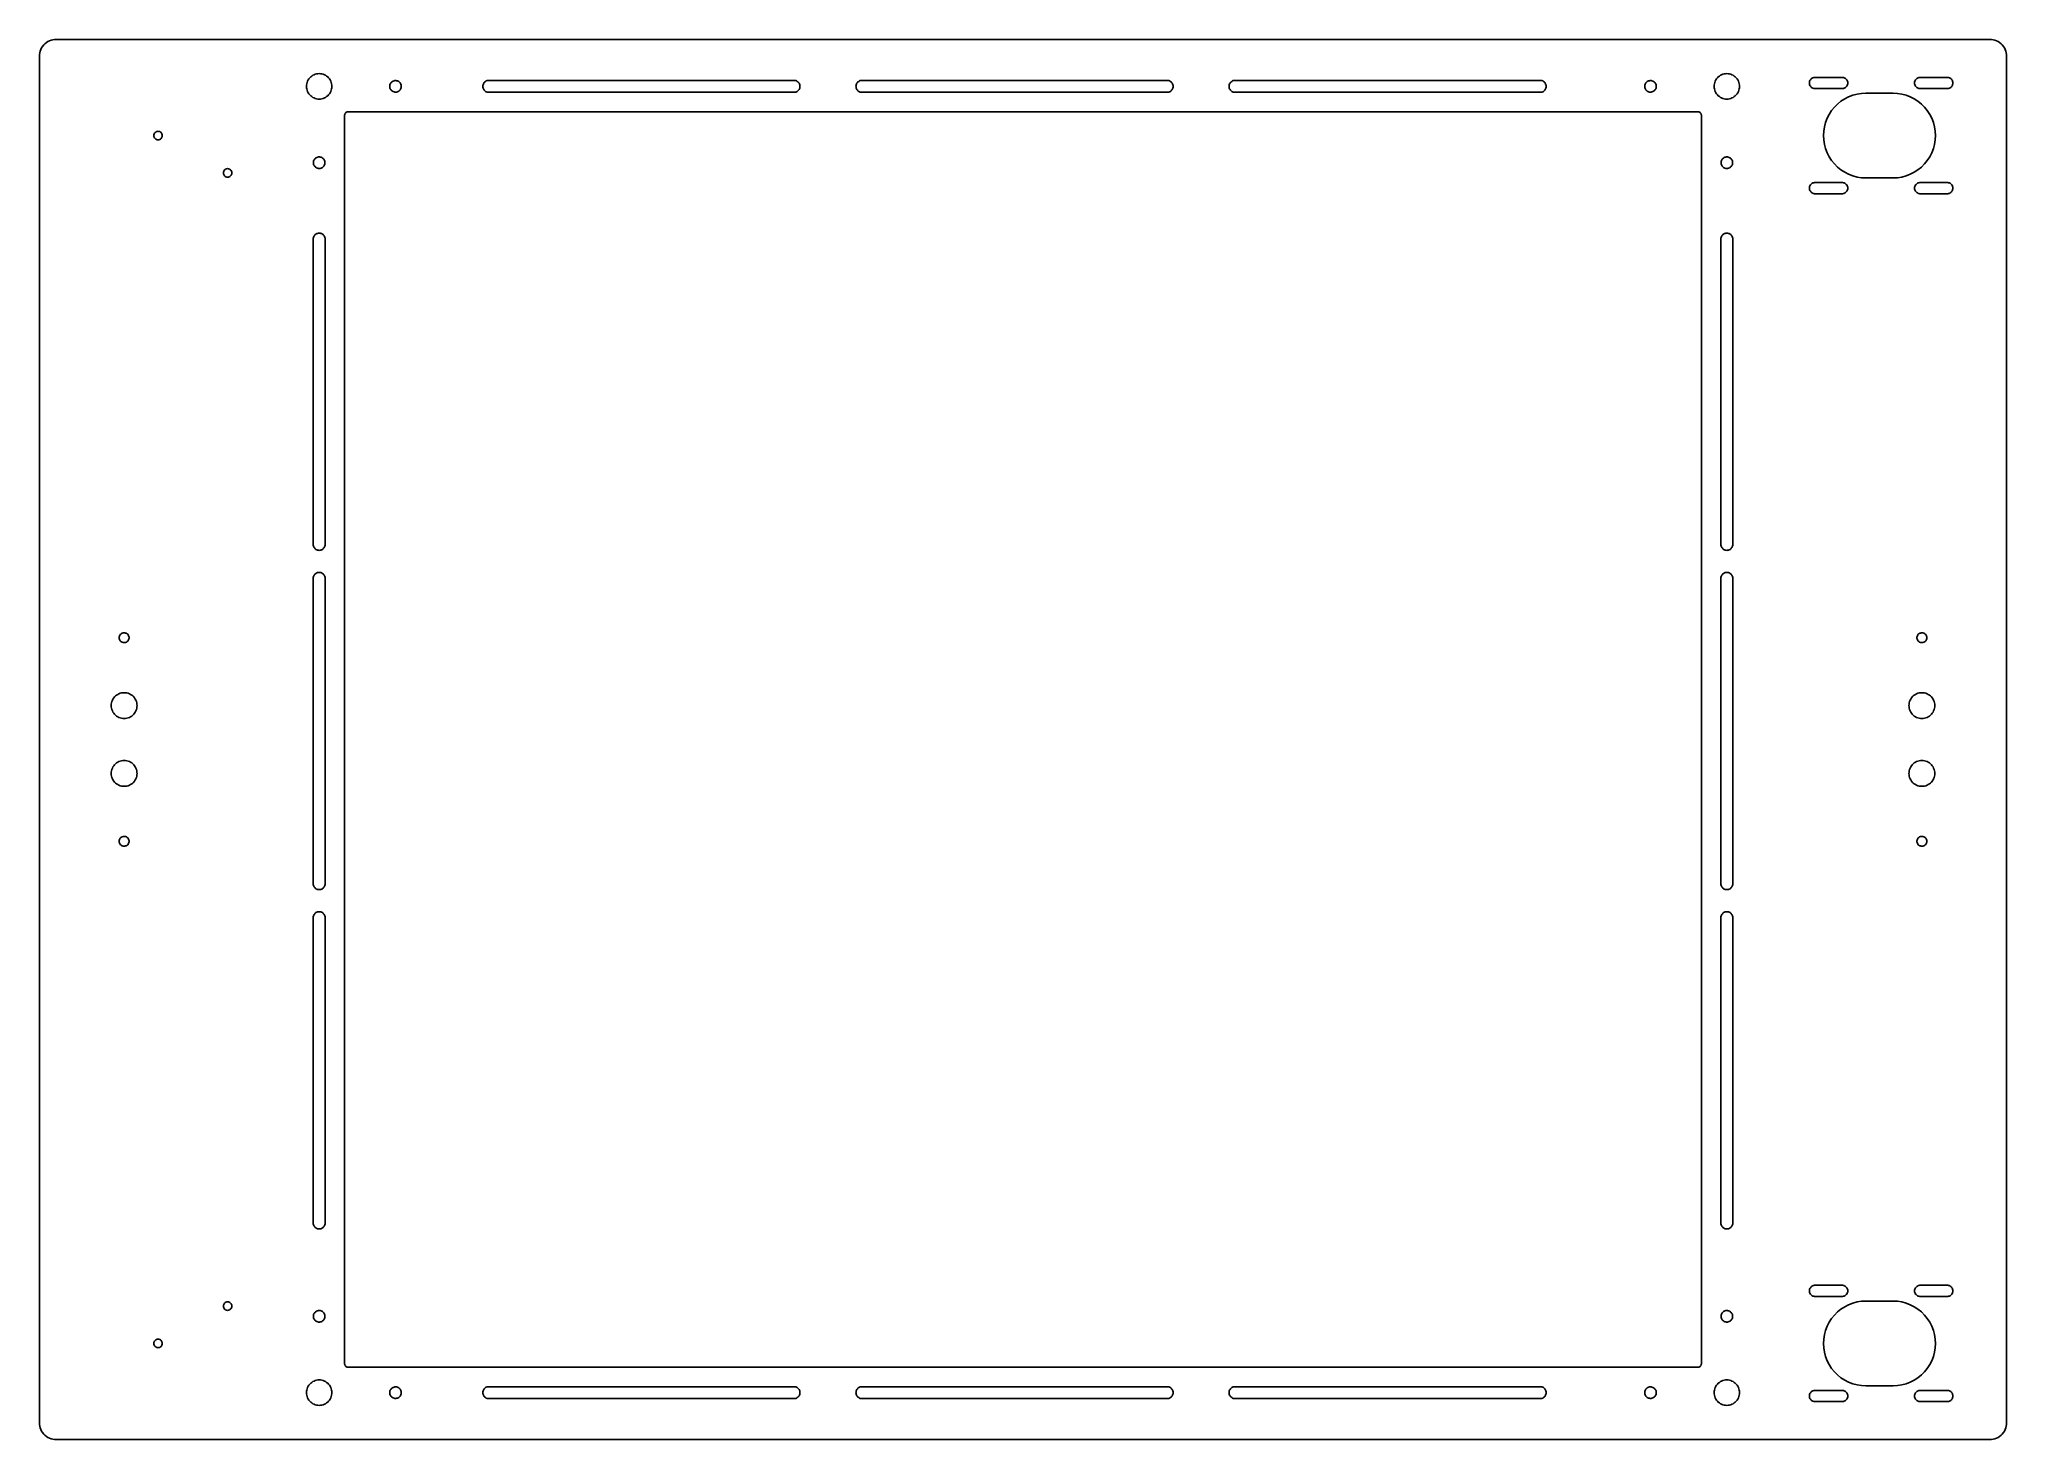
# Model space of a CAD drawing. Header units: metres. Extents: x -290 to 290, y -206 to 206.
import ezdxf

# ---------------------------------------------------------------- set-up
doc = ezdxf.new("R2010")
doc.units = ezdxf.units.M

msp = doc.modelspace()

# ---------------------------------------------------------------- linework, layer by layer
for p, q in [((-289.568, 203.384), (-289.755, 202.895)), ((-289.33, 203.85), (-289.568, 203.384)), ((-289.045, 204.289), (-289.33, 203.85)), ((-288.716, 204.696), (-289.045, 204.289)), ((-288.346, 205.066), (-288.716, 204.696)), ((-287.939, 205.395), (-288.346, 205.066)), ((-287.5, 205.68), (-287.939, 205.395)), ((-287.034, 205.918), (-287.5, 205.68)), ((-286.545, 206.105), (-287.034, 205.918)), ((-286.04, 206.241), (-286.545, 206.105)), ((-285.523, 206.323), (-286.04, 206.241)), ((-285, 206.35), (-285.523, 206.323)), ((285, 206.35), (-285, 206.35)), ((285.523, 206.323), (285, 206.35)), ((286.04, 206.241), (285.523, 206.323)), ((286.545, 206.105), (286.04, 206.241)), ((287.034, 205.918), (286.545, 206.105)), ((287.5, 205.68), (287.034, 205.918)), ((287.939, 205.395), (287.5, 205.68)), ((288.346, 205.066), (287.939, 205.395)), ((288.716, 204.696), (288.346, 205.066)), ((289.045, 204.289), (288.716, 204.696)), ((289.33, 203.85), (289.045, 204.289)), ((289.568, 203.384), (289.33, 203.85)), ((289.755, 202.895), (289.568, 203.384)), ((-289.973, 201.873), (-290, 201.35)), ((-290, 201.35), (-290, -201.35)), ((-289.891, 202.39), (-289.973, 201.873)), ((-289.755, 202.895), (-289.891, 202.39)), ((289.891, 202.39), (289.755, 202.895)), ((289.973, 201.873), (289.891, 202.39)), ((290, 201.35), (289.973, 201.873)), ((290, -201.35), (290, 201.35)), ((-211.25, 192.5), (-211.229, 192.892)), ((-211.229, 192.108), (-211.25, 192.5)), ((-211.229, 192.892), (-211.168, 193.28)), ((-211.168, 191.72), (-211.229, 192.108)), ((-211.168, 193.28), (-211.066, 193.659)), ((-211.066, 191.341), (-211.168, 191.72)), ((-211.066, 193.659), (-210.926, 194.025)), ((-210.926, 194.025), (-210.748, 194.375)), ((-210.748, 194.375), (-210.534, 194.704)), ((-210.534, 194.704), (-210.287, 195.009)), ((-210.287, 195.009), (-210.009, 195.287)), ((-210.009, 195.287), (-209.704, 195.534)), ((-209.704, 195.534), (-209.375, 195.748)), ((-209.375, 195.748), (-209.025, 195.926)), ((-209.025, 195.926), (-208.659, 196.066)), ((-208.659, 196.066), (-208.28, 196.168)), ((-208.28, 196.168), (-207.892, 196.229)), ((-207.892, 196.229), (-207.5, 196.25)), ((-207.5, 196.25), (-207.108, 196.229)), ((-207.108, 196.229), (-206.72, 196.168)), ((-206.72, 196.168), (-206.341, 196.066)), ((-206.341, 196.066), (-205.975, 195.926)), ((-205.975, 195.926), (-205.625, 195.748)), ((-205.625, 195.748), (-205.296, 195.534)), ((-205.296, 195.534), (-204.991, 195.287)), ((-204.991, 195.287), (-204.713, 195.009)), ((-204.713, 195.009), (-204.466, 194.704)), ((-204.466, 194.704), (-204.252, 194.375)), ((-204.252, 194.375), (-204.074, 194.025)), ((-204.074, 194.025), (-203.934, 193.659)), ((-203.934, 193.659), (-203.832, 193.28)), ((-203.832, 191.72), (-203.934, 191.341)), ((-203.832, 193.28), (-203.771, 192.892)), ((-203.771, 192.108), (-203.832, 191.72)), ((-203.771, 192.892), (-203.75, 192.5)), ((-203.75, 192.5), (-203.771, 192.108)), ((-186.7, 192.5), (-186.682, 192.748)), ((-186.682, 192.252), (-186.7, 192.5)), ((-186.682, 192.748), (-186.628, 192.99)), ((-186.628, 192.01), (-186.682, 192.252)), ((-186.628, 192.99), (-186.539, 193.222)), ((-186.539, 191.778), (-186.628, 192.01)), ((-186.539, 193.222), (-186.418, 193.438)), ((-186.418, 191.562), (-186.539, 191.778)), ((-186.418, 193.438), (-186.266, 193.634)), ((-186.266, 191.366), (-186.418, 191.562)), ((-186.266, 193.634), (-186.087, 193.807)), ((-186.087, 193.807), (-185.886, 193.951)), ((-185.886, 193.951), (-185.665, 194.065)), ((-185.665, 194.065), (-185.43, 194.145)), ((-185.43, 194.145), (-185.186, 194.19)), ((-185.186, 194.19), (-184.938, 194.199)), ((-184.938, 194.199), (-184.691, 194.172)), ((-184.691, 194.172), (-184.451, 194.109)), ((-184.451, 194.109), (-184.223, 194.012)), ((-184.223, 194.012), (-184.011, 193.883)), ((-184.011, 193.883), (-183.82, 193.724)), ((-183.82, 193.724), (-183.654, 193.539)), ((-183.654, 191.461), (-183.82, 191.276)), ((-183.654, 193.539), (-183.518, 193.332)), ((-183.518, 191.668), (-183.654, 191.461)), ((-183.518, 193.332), (-183.412, 193.107)), ((-183.412, 191.893), (-183.518, 191.668)), ((-183.412, 193.107), (-183.341, 192.87)), ((-183.341, 192.13), (-183.412, 191.893)), ((-183.341, 192.87), (-183.305, 192.624)), ((-183.305, 192.376), (-183.341, 192.13)), ((-183.305, 192.624), (-183.305, 192.376)), ((-159.25, 192.5), (-159.232, 192.749)), ((-159.232, 192.251), (-159.25, 192.5)), ((-159.232, 192.749), (-159.179, 192.993)), ((-159.179, 192.007), (-159.232, 192.251)), ((-159.179, 192.993), (-159.092, 193.227)), ((-159.092, 191.773), (-159.179, 192.007)), ((-159.092, 193.227), (-158.972, 193.446)), ((-158.972, 191.554), (-159.092, 191.773)), ((-158.972, 193.446), (-158.823, 193.646)), ((-158.823, 191.354), (-158.972, 191.554)), ((-158.823, 193.646), (-158.646, 193.823)), ((-158.646, 193.823), (-158.446, 193.972)), ((-158.446, 193.972), (-158.227, 194.092)), ((-158.227, 194.092), (-157.993, 194.179)), ((-157.993, 194.179), (-157.749, 194.232)), ((-157.749, 194.232), (-157.5, 194.25)), ((-157.5, 194.25), (-67.5, 194.25)), ((-67.5, 194.25), (-67.2509, 194.232)), ((-67.2509, 194.232), (-67.007, 194.179)), ((-67.007, 194.179), (-66.773, 194.092)), ((-66.773, 194.092), (-66.5539, 193.972)), ((-66.5539, 193.972), (-66.354, 193.823)), ((-66.354, 193.823), (-66.1774, 193.646)), ((-66.1774, 193.646), (-66.0278, 193.446)), ((-66.0278, 191.554), (-66.1774, 191.354)), ((-66.0278, 193.446), (-65.9081, 193.227)), ((-65.9081, 191.773), (-66.0278, 191.554)), ((-65.9081, 193.227), (-65.8209, 192.993)), ((-65.8209, 192.007), (-65.9081, 191.773)), ((-65.8209, 192.993), (-65.7678, 192.749)), ((-65.7678, 192.251), (-65.8209, 192.007)), ((-65.7678, 192.749), (-65.75, 192.5)), ((-65.75, 192.5), (-65.7678, 192.251)), ((-49.25, 192.5), (-49.2322, 192.749)), ((-49.2322, 192.251), (-49.25, 192.5)), ((-49.2322, 192.749), (-49.1791, 192.993)), ((-49.1791, 192.007), (-49.2322, 192.251)), ((-49.1791, 192.993), (-49.0918, 193.227)), ((-49.0918, 191.773), (-49.1791, 192.007)), ((-49.0918, 193.227), (-48.9722, 193.446)), ((-48.9722, 191.554), (-49.0918, 191.773)), ((-48.9722, 193.446), (-48.8226, 193.646)), ((-48.8226, 191.354), (-48.9722, 191.554)), ((-48.8226, 193.646), (-48.646, 193.823)), ((-48.646, 193.823), (-48.4461, 193.972)), ((-48.4461, 193.972), (-48.227, 194.092)), ((-48.227, 194.092), (-47.993, 194.179)), ((-47.993, 194.179), (-47.749, 194.232)), ((-47.749, 194.232), (-47.5, 194.25)), ((-47.5, 194.25), (42.5, 194.25)), ((42.5, 194.25), (42.749, 194.232)), ((42.749, 194.232), (42.993, 194.179)), ((42.993, 194.179), (43.227, 194.092)), ((43.227, 194.092), (43.4461, 193.972)), ((43.4461, 193.972), (43.646, 193.823)), ((43.646, 193.823), (43.8226, 193.646)), ((43.8226, 193.646), (43.9722, 193.446)), ((43.9722, 191.554), (43.8226, 191.354)), ((43.9722, 193.446), (44.0918, 193.227)), ((44.0918, 191.773), (43.9722, 191.554)), ((44.0918, 193.227), (44.1791, 192.993)), ((44.1791, 192.007), (44.0918, 191.773)), ((44.1791, 192.993), (44.2322, 192.749)), ((44.2322, 192.251), (44.1791, 192.007)), ((44.2322, 192.749), (44.25, 192.5)), ((44.25, 192.5), (44.2322, 192.251)), ((60.75, 192.5), (60.7678, 192.749)), ((60.7678, 192.251), (60.75, 192.5)), ((60.7678, 192.749), (60.8209, 192.993)), ((60.8209, 192.007), (60.7678, 192.251)), ((60.8209, 192.993), (60.9081, 193.227)), ((60.9081, 191.773), (60.8209, 192.007)), ((60.9081, 193.227), (61.0278, 193.446)), ((61.0278, 191.554), (60.9081, 191.773)), ((61.0278, 193.446), (61.1774, 193.646)), ((61.1774, 191.354), (61.0278, 191.554)), ((61.1774, 193.646), (61.354, 193.823)), ((61.354, 193.823), (61.5539, 193.972)), ((61.5539, 193.972), (61.773, 194.092)), ((61.773, 194.092), (62.007, 194.179)), ((62.007, 194.179), (62.2509, 194.232)), ((62.2509, 194.232), (62.5, 194.25)), ((62.5, 194.25), (152.5, 194.25)), ((152.5, 194.25), (152.749, 194.232)), ((152.749, 194.232), (152.993, 194.179)), ((152.993, 194.179), (153.227, 194.092)), ((153.227, 194.092), (153.446, 193.972)), ((153.446, 193.972), (153.646, 193.823)), ((153.646, 193.823), (153.823, 193.646)), ((153.823, 193.646), (153.972, 193.446)), ((153.972, 191.554), (153.823, 191.354)), ((153.972, 193.446), (154.092, 193.227)), ((154.092, 191.773), (153.972, 191.554)), ((154.092, 193.227), (154.179, 192.993)), ((154.179, 192.007), (154.092, 191.773)), ((154.179, 192.993), (154.232, 192.749)), ((154.232, 192.251), (154.179, 192.007)), ((154.232, 192.749), (154.25, 192.5)), ((154.25, 192.5), (154.232, 192.251)), ((183.305, 192.624), (183.341, 192.87)), ((183.305, 192.376), (183.305, 192.624)), ((183.341, 192.13), (183.305, 192.376)), ((183.341, 192.87), (183.412, 193.107)), ((183.412, 191.893), (183.341, 192.13)), ((183.412, 193.107), (183.518, 193.332)), ((183.518, 191.668), (183.412, 191.893)), ((183.518, 193.332), (183.654, 193.539)), ((183.654, 191.461), (183.518, 191.668)), ((183.654, 193.539), (183.82, 193.724)), ((183.82, 191.276), (183.654, 191.461)), ((183.82, 193.724), (184.011, 193.883)), ((184.011, 193.883), (184.223, 194.012)), ((184.223, 194.012), (184.451, 194.109)), ((184.451, 194.109), (184.691, 194.172)), ((184.691, 194.172), (184.938, 194.199)), ((184.938, 194.199), (185.186, 194.19)), ((185.186, 194.19), (185.43, 194.145)), ((185.43, 194.145), (185.665, 194.065)), ((185.665, 194.065), (185.886, 193.951)), ((185.886, 193.951), (186.087, 193.807)), ((186.087, 193.807), (186.266, 193.634)), ((186.266, 193.634), (186.418, 193.438)), ((186.418, 191.562), (186.266, 191.366)), ((186.418, 193.438), (186.539, 193.222)), ((186.539, 191.778), (186.418, 191.562)), ((186.539, 193.222), (186.628, 192.99)), ((186.628, 192.01), (186.539, 191.778)), ((186.628, 192.99), (186.682, 192.748)), ((186.682, 192.252), (186.628, 192.01)), ((186.682, 192.748), (186.7, 192.5)), ((186.7, 192.5), (186.682, 192.252)), ((203.75, 192.5), (203.771, 192.892)), ((203.771, 192.108), (203.75, 192.5)), ((203.771, 192.892), (203.832, 193.28)), ((203.832, 191.72), (203.771, 192.108)), ((203.832, 193.28), (203.934, 193.659)), ((203.934, 191.341), (203.832, 191.72)), ((203.934, 193.659), (204.074, 194.025)), ((204.074, 194.025), (204.252, 194.375)), ((204.252, 194.375), (204.466, 194.704)), ((204.466, 194.704), (204.713, 195.009)), ((204.713, 195.009), (204.991, 195.287)), ((204.991, 195.287), (205.296, 195.534)), ((205.296, 195.534), (205.625, 195.748)), ((205.625, 195.748), (205.975, 195.926)), ((205.975, 195.926), (206.341, 196.066)), ((206.341, 196.066), (206.72, 196.168)), ((206.72, 196.168), (207.108, 196.229)), ((207.108, 196.229), (207.5, 196.25)), ((207.5, 196.25), (207.892, 196.229)), ((207.892, 196.229), (208.28, 196.168)), ((208.28, 196.168), (208.659, 196.066)), ((208.659, 196.066), (209.025, 195.926)), ((209.025, 195.926), (209.375, 195.748)), ((209.375, 195.748), (209.704, 195.534)), ((209.704, 195.534), (210.009, 195.287)), ((210.009, 195.287), (210.287, 195.009)), ((210.287, 195.009), (210.534, 194.704)), ((210.534, 194.704), (210.748, 194.375)), ((210.748, 194.375), (210.926, 194.025)), ((210.926, 194.025), (211.066, 193.659)), ((211.066, 193.659), (211.168, 193.28)), ((211.168, 191.72), (211.066, 191.341)), ((211.168, 193.28), (211.229, 192.892)), ((211.229, 192.108), (211.168, 191.72)), ((211.229, 192.892), (211.25, 192.5)), ((211.25, 192.5), (211.229, 192.108)), ((231.85, 193.5), (231.868, 193.746)), ((231.868, 193.254), (231.85, 193.5)), ((231.868, 193.746), (231.923, 193.986)), ((231.923, 193.014), (231.868, 193.254)), ((231.923, 193.986), (232.013, 194.216)), ((232.013, 192.784), (231.923, 193.014)), ((232.013, 194.216), (232.137, 194.429)), ((232.137, 192.571), (232.013, 192.784)), ((232.137, 194.429), (232.29, 194.622)), ((232.29, 192.378), (232.137, 192.571)), ((232.29, 194.622), (232.471, 194.79)), ((232.471, 192.21), (232.29, 192.378)), ((232.471, 194.79), (232.675, 194.929)), ((232.675, 192.071), (232.471, 192.21)), ((232.675, 194.929), (232.897, 195.036)), ((232.897, 191.964), (232.675, 192.071)), ((232.897, 195.036), (233.133, 195.109)), ((233.133, 191.891), (232.897, 191.964)), ((233.133, 195.109), (233.377, 195.145)), ((233.377, 191.855), (233.133, 191.891)), ((233.377, 195.145), (241.623, 195.145)), ((241.623, 191.855), (233.377, 191.855)), ((241.623, 195.145), (241.867, 195.109)), ((241.867, 191.891), (241.623, 191.855)), ((241.867, 195.109), (242.103, 195.036)), ((242.103, 191.964), (241.867, 191.891)), ((242.103, 195.036), (242.325, 194.929)), ((242.325, 192.071), (242.103, 191.964)), ((242.325, 194.929), (242.529, 194.79)), ((242.529, 192.21), (242.325, 192.071)), ((242.529, 194.79), (242.71, 194.622)), ((242.71, 192.378), (242.529, 192.21)), ((242.71, 194.622), (242.863, 194.429)), ((242.863, 192.571), (242.71, 192.378)), ((242.863, 194.429), (242.987, 194.216)), ((242.987, 192.784), (242.863, 192.571)), ((242.987, 194.216), (243.077, 193.986)), ((243.077, 193.014), (242.987, 192.784)), ((243.077, 193.986), (243.132, 193.746)), ((243.132, 193.254), (243.077, 193.014)), ((243.132, 193.746), (243.15, 193.5)), ((243.15, 193.5), (243.132, 193.254)), ((262.85, 193.5), (262.868, 193.746)), ((262.868, 193.254), (262.85, 193.5)), ((262.868, 193.746), (262.923, 193.986)), ((262.923, 193.014), (262.868, 193.254)), ((262.923, 193.986), (263.013, 194.216)), ((263.013, 192.784), (262.923, 193.014)), ((263.013, 194.216), (263.137, 194.429)), ((263.137, 192.571), (263.013, 192.784)), ((263.137, 194.429), (263.29, 194.622)), ((263.29, 192.378), (263.137, 192.571)), ((263.29, 194.622), (263.471, 194.79)), ((263.471, 192.21), (263.29, 192.378)), ((263.471, 194.79), (263.675, 194.929)), ((263.675, 192.071), (263.471, 192.21)), ((263.675, 194.929), (263.897, 195.036)), ((263.897, 191.964), (263.675, 192.071)), ((263.897, 195.036), (264.133, 195.109)), ((264.133, 191.891), (263.897, 191.964)), ((264.133, 195.109), (264.377, 195.145)), ((264.377, 191.855), (264.133, 191.891)), ((264.377, 195.145), (272.623, 195.145)), ((272.623, 191.855), (264.377, 191.855)), ((272.623, 195.145), (272.867, 195.109)), ((272.867, 191.891), (272.623, 191.855)), ((272.867, 195.109), (273.103, 195.036)), ((273.103, 191.964), (272.867, 191.891)), ((273.103, 195.036), (273.325, 194.929)), ((273.325, 192.071), (273.103, 191.964)), ((273.325, 194.929), (273.529, 194.79)), ((273.529, 192.21), (273.325, 192.071)), ((273.529, 194.79), (273.71, 194.622)), ((273.71, 192.378), (273.529, 192.21)), ((273.71, 194.622), (273.863, 194.429)), ((273.863, 192.571), (273.71, 192.378)), ((273.863, 194.429), (273.987, 194.216)), ((273.987, 192.784), (273.863, 192.571)), ((273.987, 194.216), (274.077, 193.986)), ((274.077, 193.014), (273.987, 192.784)), ((274.077, 193.986), (274.132, 193.746)), ((274.132, 193.254), (274.077, 193.014)), ((274.132, 193.746), (274.15, 193.5)), ((274.15, 193.5), (274.132, 193.254)), ((-210.926, 190.975), (-211.066, 191.341)), ((-210.748, 190.625), (-210.926, 190.975)), ((-210.534, 190.296), (-210.748, 190.625)), ((-210.287, 189.991), (-210.534, 190.296)), ((-210.009, 189.713), (-210.287, 189.991)), ((-209.704, 189.466), (-210.009, 189.713)), ((-209.375, 189.252), (-209.704, 189.466)), ((-209.025, 189.074), (-209.375, 189.252)), ((-208.659, 188.934), (-209.025, 189.074)), ((-208.28, 188.832), (-208.659, 188.934)), ((-207.892, 188.771), (-208.28, 188.832)), ((-207.5, 188.75), (-207.892, 188.771)), ((-207.108, 188.771), (-207.5, 188.75)), ((-206.72, 188.832), (-207.108, 188.771)), ((-206.341, 188.934), (-206.72, 188.832)), ((-205.975, 189.074), (-206.341, 188.934)), ((-205.625, 189.252), (-205.975, 189.074)), ((-205.296, 189.466), (-205.625, 189.252)), ((-204.991, 189.713), (-205.296, 189.466)), ((-204.713, 189.991), (-204.991, 189.713)), ((-204.466, 190.296), (-204.713, 189.991)), ((-204.252, 190.625), (-204.466, 190.296)), ((-204.074, 190.975), (-204.252, 190.625)), ((-203.934, 191.341), (-204.074, 190.975)), ((-186.087, 191.193), (-186.266, 191.366)), ((-185.886, 191.049), (-186.087, 191.193)), ((-185.665, 190.935), (-185.886, 191.049)), ((-185.43, 190.855), (-185.665, 190.935)), ((-185.186, 190.81), (-185.43, 190.855)), ((-184.938, 190.801), (-185.186, 190.81)), ((-184.691, 190.828), (-184.938, 190.801)), ((-184.451, 190.891), (-184.691, 190.828)), ((-184.223, 190.988), (-184.451, 190.891)), ((-184.011, 191.117), (-184.223, 190.988)), ((-183.82, 191.276), (-184.011, 191.117)), ((-158.646, 191.177), (-158.823, 191.354)), ((-158.446, 191.028), (-158.646, 191.177)), ((-158.227, 190.908), (-158.446, 191.028)), ((-157.993, 190.821), (-158.227, 190.908)), ((-157.749, 190.768), (-157.993, 190.821)), ((-157.5, 190.75), (-157.749, 190.768)), ((-67.5, 190.75), (-157.5, 190.75)), ((-67.2509, 190.768), (-67.5, 190.75)), ((-67.007, 190.821), (-67.2509, 190.768)), ((-66.773, 190.908), (-67.007, 190.821)), ((-66.5539, 191.028), (-66.773, 190.908)), ((-66.354, 191.177), (-66.5539, 191.028)), ((-66.1774, 191.354), (-66.354, 191.177)), ((-48.646, 191.177), (-48.8226, 191.354)), ((-48.4461, 191.028), (-48.646, 191.177)), ((-48.227, 190.908), (-48.4461, 191.028)), ((-47.993, 190.821), (-48.227, 190.908)), ((-47.749, 190.768), (-47.993, 190.821)), ((-47.5, 190.75), (-47.749, 190.768)), ((42.5, 190.75), (-47.5, 190.75)), ((42.749, 190.768), (42.5, 190.75)), ((42.993, 190.821), (42.749, 190.768)), ((43.227, 190.908), (42.993, 190.821)), ((43.4461, 191.028), (43.227, 190.908)), ((43.646, 191.177), (43.4461, 191.028)), ((43.8226, 191.354), (43.646, 191.177)), ((61.354, 191.177), (61.1774, 191.354)), ((61.5539, 191.028), (61.354, 191.177)), ((61.773, 190.908), (61.5539, 191.028)), ((62.007, 190.821), (61.773, 190.908)), ((62.2509, 190.768), (62.007, 190.821)), ((62.5, 190.75), (62.2509, 190.768)), ((152.5, 190.75), (62.5, 190.75)), ((152.749, 190.768), (152.5, 190.75)), ((152.993, 190.821), (152.749, 190.768)), ((153.227, 190.908), (152.993, 190.821)), ((153.446, 191.028), (153.227, 190.908)), ((153.646, 191.177), (153.446, 191.028)), ((153.823, 191.354), (153.646, 191.177)), ((184.011, 191.117), (183.82, 191.276)), ((184.223, 190.988), (184.011, 191.117)), ((184.451, 190.891), (184.223, 190.988)), ((184.691, 190.828), (184.451, 190.891)), ((184.938, 190.801), (184.691, 190.828)), ((185.186, 190.81), (184.938, 190.801)), ((185.43, 190.855), (185.186, 190.81)), ((185.665, 190.935), (185.43, 190.855)), ((185.886, 191.049), (185.665, 190.935)), ((186.087, 191.193), (185.886, 191.049)), ((186.266, 191.366), (186.087, 191.193)), ((204.074, 190.975), (203.934, 191.341)), ((204.252, 190.625), (204.074, 190.975)), ((204.466, 190.296), (204.252, 190.625)), ((204.713, 189.991), (204.466, 190.296)), ((204.991, 189.713), (204.713, 189.991)), ((205.296, 189.466), (204.991, 189.713)), ((205.625, 189.252), (205.296, 189.466)), ((205.975, 189.074), (205.625, 189.252)), ((206.341, 188.934), (205.975, 189.074)), ((206.72, 188.832), (206.341, 188.934)), ((207.108, 188.771), (206.72, 188.832)), ((207.5, 188.75), (207.108, 188.771)), ((207.892, 188.771), (207.5, 188.75)), ((208.28, 188.832), (207.892, 188.771)), ((208.659, 188.934), (208.28, 188.832)), ((209.025, 189.074), (208.659, 188.934)), ((209.375, 189.252), (209.025, 189.074)), ((209.704, 189.466), (209.375, 189.252)), ((210.009, 189.713), (209.704, 189.466)), ((210.287, 189.991), (210.009, 189.713)), ((210.534, 190.296), (210.287, 189.991)), ((210.748, 190.625), (210.534, 190.296)), ((210.926, 190.975), (210.748, 190.625)), ((211.066, 191.341), (210.926, 190.975)), ((238.387, 185.347), (239.211, 186.364)), ((239.211, 186.364), (240.136, 187.289)), ((240.136, 187.289), (241.153, 188.113)), ((241.153, 188.113), (242.25, 188.825)), ((242.25, 188.825), (243.416, 189.419)), ((243.416, 189.419), (244.637, 189.888)), ((244.637, 189.888), (245.901, 190.227)), ((245.901, 190.227), (247.193, 190.432)), ((247.193, 190.432), (248.5, 190.5)), ((248.5, 190.5), (256.5, 190.5)), ((256.5, 190.5), (257.807, 190.432)), ((257.807, 190.432), (259.099, 190.227)), ((259.099, 190.227), (260.363, 189.888)), ((260.363, 189.888), (261.584, 189.419)), ((261.584, 189.419), (262.75, 188.825)), ((262.75, 188.825), (263.847, 188.113)), ((263.847, 188.113), (264.864, 187.289)), ((264.864, 187.289), (265.789, 186.364)), ((265.789, 186.364), (266.613, 185.347)), ((-200, 184), (-199.975, 184.223)), ((-200, -184), (-200, 184)), ((-199.975, 184.223), (-199.901, 184.434)), ((-199.901, 184.434), (-199.782, 184.623)), ((-199.782, 184.623), (-199.623, 184.782)), ((-199.623, 184.782), (-199.434, 184.901)), ((-199.434, 184.901), (-199.223, 184.975)), ((-199.223, 184.975), (-199, 185)), ((-199, 185), (199, 185)), ((199, 185), (199.223, 184.975)), ((199.223, 184.975), (199.434, 184.901)), ((199.434, 184.901), (199.623, 184.782)), ((199.623, 184.782), (199.782, 184.623)), ((199.782, 184.623), (199.901, 184.434)), ((199.901, 184.434), (199.975, 184.223)), ((199.975, 184.223), (200, 184)), ((200, 184), (200, -184)), ((236.068, 179.307), (236.273, 180.599)), ((236.273, 180.599), (236.612, 181.863)), ((236.612, 181.863), (237.081, 183.084)), ((237.081, 183.084), (237.675, 184.25)), ((237.675, 184.25), (238.387, 185.347)), ((266.613, 185.347), (267.325, 184.25)), ((267.325, 184.25), (267.919, 183.084)), ((267.919, 183.084), (268.388, 181.863)), ((268.388, 181.863), (268.727, 180.599)), ((268.727, 180.599), (268.932, 179.307)), ((-256.25, 178), (-256.226, 178.244)), ((-256.226, 177.756), (-256.25, 178)), ((-256.226, 178.244), (-256.155, 178.478)), ((-256.155, 177.522), (-256.226, 177.756)), ((-256.155, 178.478), (-256.039, 178.694)), ((-256.039, 177.306), (-256.155, 177.522)), ((-256.039, 178.694), (-255.884, 178.884)), ((-255.884, 177.116), (-256.039, 177.306)), ((-255.884, 178.884), (-255.694, 179.039)), ((-255.694, 176.961), (-255.884, 177.116)), ((-255.694, 179.039), (-255.478, 179.155)), ((-255.478, 176.845), (-255.694, 176.961)), ((-255.478, 179.155), (-255.244, 179.226)), ((-255.244, 176.774), (-255.478, 176.845)), ((-255.244, 179.226), (-255, 179.25)), ((-255, 176.75), (-255.244, 176.774)), ((-255, 179.25), (-254.756, 179.226)), ((-254.756, 176.774), (-255, 176.75)), ((-254.756, 179.226), (-254.522, 179.155)), ((-254.522, 176.845), (-254.756, 176.774)), ((-254.522, 179.155), (-254.306, 179.039)), ((-254.306, 176.961), (-254.522, 176.845)), ((-254.306, 179.039), (-254.116, 178.884)), ((-254.116, 177.116), (-254.306, 176.961)), ((-254.116, 178.884), (-253.961, 178.694)), ((-253.961, 177.306), (-254.116, 177.116)), ((-253.961, 178.694), (-253.845, 178.478)), ((-253.845, 177.522), (-253.961, 177.306)), ((-253.845, 178.478), (-253.774, 178.244)), ((-253.774, 177.756), (-253.845, 177.522)), ((-253.774, 178.244), (-253.75, 178)), ((-253.75, 178), (-253.774, 177.756)), ((236, 178), (236.068, 179.307)), ((236.068, 176.693), (236, 178)), ((236.273, 175.401), (236.068, 176.693)), ((236.612, 174.137), (236.273, 175.401)), ((237.081, 172.916), (236.612, 174.137)), ((268.388, 174.137), (267.919, 172.916)), ((268.727, 175.401), (268.388, 174.137)), ((268.932, 176.693), (268.727, 175.401)), ((268.932, 179.307), (269, 178)), ((269, 178), (268.932, 176.693)), ((-234.978, 168.155), (-234.744, 168.226)), ((-234.744, 168.226), (-234.5, 168.25)), ((-234.5, 168.25), (-234.256, 168.226)), ((-234.256, 168.226), (-234.022, 168.155)), ((-209.2, 170), (-209.182, 170.248)), ((-209.182, 169.752), (-209.2, 170)), ((-209.182, 170.248), (-209.128, 170.49)), ((-209.128, 169.51), (-209.182, 169.752)), ((-209.128, 170.49), (-209.039, 170.722)), ((-209.039, 169.278), (-209.128, 169.51)), ((-209.039, 170.722), (-208.918, 170.938)), ((-208.918, 169.062), (-209.039, 169.278)), ((-208.918, 170.938), (-208.766, 171.134)), ((-208.766, 168.866), (-208.918, 169.062)), ((-208.766, 171.134), (-208.587, 171.307)), ((-208.587, 168.693), (-208.766, 168.866)), ((-208.587, 171.307), (-208.386, 171.451)), ((-208.386, 168.549), (-208.587, 168.693)), ((-208.386, 171.451), (-208.165, 171.565)), ((-208.165, 168.435), (-208.386, 168.549)), ((-208.165, 171.565), (-207.93, 171.645)), ((-207.93, 168.355), (-208.165, 168.435)), ((-207.93, 171.645), (-207.686, 171.69)), ((-207.686, 168.31), (-207.93, 168.355)), ((-207.686, 171.69), (-207.438, 171.699)), ((-207.438, 168.301), (-207.686, 168.31)), ((-207.438, 171.699), (-207.191, 171.672)), ((-207.191, 168.328), (-207.438, 168.301)), ((-207.191, 171.672), (-206.951, 171.609)), ((-206.951, 168.391), (-207.191, 168.328)), ((-206.951, 171.609), (-206.723, 171.512)), ((-206.723, 168.488), (-206.951, 168.391)), ((-206.723, 171.512), (-206.511, 171.383)), ((-206.511, 168.617), (-206.723, 168.488)), ((-206.511, 171.383), (-206.32, 171.224)), ((-206.32, 168.776), (-206.511, 168.617)), ((-206.32, 171.224), (-206.154, 171.039)), ((-206.154, 168.961), (-206.32, 168.776)), ((-206.154, 171.039), (-206.018, 170.832)), ((-206.018, 169.168), (-206.154, 168.961)), ((-206.018, 170.832), (-205.912, 170.607)), ((-205.912, 169.393), (-206.018, 169.168)), ((-205.912, 170.607), (-205.841, 170.37)), ((-205.841, 169.63), (-205.912, 169.393)), ((-205.841, 170.37), (-205.805, 170.124)), ((-205.805, 169.876), (-205.841, 169.63)), ((-205.805, 170.124), (-205.805, 169.876)), ((205.805, 170.124), (205.841, 170.37)), ((205.805, 169.876), (205.805, 170.124)), ((205.841, 169.63), (205.805, 169.876)), ((205.841, 170.37), (205.912, 170.607)), ((205.912, 169.393), (205.841, 169.63)), ((205.912, 170.607), (206.018, 170.832)), ((206.018, 169.168), (205.912, 169.393)), ((206.018, 170.832), (206.154, 171.039)), ((206.154, 168.961), (206.018, 169.168)), ((206.154, 171.039), (206.32, 171.224)), ((206.32, 168.776), (206.154, 168.961)), ((206.32, 171.224), (206.511, 171.383)), ((206.511, 168.617), (206.32, 168.776)), ((206.511, 171.383), (206.723, 171.512)), ((206.723, 168.488), (206.511, 168.617)), ((206.723, 171.512), (206.951, 171.609)), ((206.951, 168.391), (206.723, 168.488)), ((206.951, 171.609), (207.191, 171.672)), ((207.191, 168.328), (206.951, 168.391)), ((207.191, 171.672), (207.438, 171.699)), ((207.438, 168.301), (207.191, 168.328)), ((207.438, 171.699), (207.686, 171.69)), ((207.686, 168.31), (207.438, 168.301)), ((207.686, 171.69), (207.93, 171.645)), ((207.93, 168.355), (207.686, 168.31)), ((207.93, 171.645), (208.165, 171.565)), ((208.165, 168.435), (207.93, 168.355)), ((208.165, 171.565), (208.386, 171.451)), ((208.386, 168.549), (208.165, 168.435)), ((208.386, 171.451), (208.587, 171.307)), ((208.587, 168.693), (208.386, 168.549)), ((208.587, 171.307), (208.766, 171.134)), ((208.766, 168.866), (208.587, 168.693)), ((208.766, 171.134), (208.918, 170.938)), ((208.918, 169.062), (208.766, 168.866)), ((208.918, 170.938), (209.039, 170.722)), ((209.039, 169.278), (208.918, 169.062)), ((209.039, 170.722), (209.128, 170.49)), ((209.128, 169.51), (209.039, 169.278)), ((209.128, 170.49), (209.182, 170.248)), ((209.182, 169.752), (209.128, 169.51)), ((209.182, 170.248), (209.2, 170)), ((209.2, 170), (209.182, 169.752)), ((237.675, 171.75), (237.081, 172.916)), ((238.387, 170.653), (237.675, 171.75)), ((239.211, 169.636), (238.387, 170.653)), ((240.136, 168.711), (239.211, 169.636)), ((241.153, 167.887), (240.136, 168.711)), ((264.864, 168.711), (263.847, 167.887)), ((265.789, 169.636), (264.864, 168.711)), ((266.613, 170.653), (265.789, 169.636)), ((267.325, 171.75), (266.613, 170.653)), ((267.919, 172.916), (267.325, 171.75)), ((-235.75, 167), (-235.726, 167.244)), ((-235.726, 166.756), (-235.75, 167)), ((-235.726, 167.244), (-235.655, 167.478)), ((-235.655, 166.522), (-235.726, 166.756)), ((-235.655, 167.478), (-235.539, 167.694)), ((-235.539, 166.306), (-235.655, 166.522)), ((-235.539, 167.694), (-235.384, 167.884)), ((-235.384, 166.116), (-235.539, 166.306)), ((-235.384, 167.884), (-235.194, 168.039)), ((-235.194, 165.961), (-235.384, 166.116)), ((-235.194, 168.039), (-234.978, 168.155)), ((-234.978, 165.845), (-235.194, 165.961)), ((-234.744, 165.774), (-234.978, 165.845)), ((-234.5, 165.75), (-234.744, 165.774)), ((-234.256, 165.774), (-234.5, 165.75)), ((-234.022, 165.845), (-234.256, 165.774)), ((-234.022, 168.155), (-233.806, 168.039)), ((-233.806, 165.961), (-234.022, 165.845)), ((-233.806, 168.039), (-233.616, 167.884)), ((-233.616, 166.116), (-233.806, 165.961)), ((-233.616, 167.884), (-233.461, 167.694)), ((-233.461, 166.306), (-233.616, 166.116)), ((-233.461, 167.694), (-233.345, 167.478)), ((-233.345, 166.522), (-233.461, 166.306)), ((-233.345, 167.478), (-233.274, 167.244)), ((-233.274, 166.756), (-233.345, 166.522)), ((-233.274, 167.244), (-233.25, 167)), ((-233.25, 167), (-233.274, 166.756)), ((231.85, 162.5), (231.868, 162.746)), ((231.868, 162.254), (231.85, 162.5)), ((231.868, 162.746), (231.923, 162.986)), ((231.923, 162.986), (232.013, 163.216)), ((232.013, 163.216), (232.137, 163.429)), ((232.137, 163.429), (232.29, 163.622)), ((232.29, 163.622), (232.471, 163.79)), ((232.471, 163.79), (232.675, 163.929)), ((232.675, 163.929), (232.897, 164.036)), ((232.897, 164.036), (233.133, 164.109)), ((233.133, 164.109), (233.377, 164.145)), ((233.377, 164.145), (241.623, 164.145)), ((242.25, 167.175), (241.153, 167.887)), ((241.623, 164.145), (241.867, 164.109)), ((241.867, 164.109), (242.103, 164.036)), ((242.103, 164.036), (242.325, 163.929)), ((243.416, 166.581), (242.25, 167.175)), ((242.325, 163.929), (242.529, 163.79)), ((242.529, 163.79), (242.71, 163.622)), ((242.71, 163.622), (242.863, 163.429)), ((242.863, 163.429), (242.987, 163.216)), ((242.987, 163.216), (243.077, 162.986)), ((243.077, 162.986), (243.132, 162.746)), ((243.132, 162.746), (243.15, 162.5)), ((243.15, 162.5), (243.132, 162.254)), ((244.637, 166.112), (243.416, 166.581)), ((245.901, 165.773), (244.637, 166.112)), ((247.193, 165.568), (245.901, 165.773)), ((248.5, 165.5), (247.193, 165.568)), ((256.5, 165.5), (248.5, 165.5)), ((257.807, 165.568), (256.5, 165.5)), ((259.099, 165.773), (257.807, 165.568)), ((260.363, 166.112), (259.099, 165.773)), ((261.584, 166.581), (260.363, 166.112)), ((262.75, 167.175), (261.584, 166.581)), ((263.847, 167.887), (262.75, 167.175)), ((262.85, 162.5), (262.868, 162.746)), ((262.868, 162.254), (262.85, 162.5)), ((262.868, 162.746), (262.923, 162.986)), ((262.923, 162.986), (263.013, 163.216)), ((263.013, 163.216), (263.137, 163.429)), ((263.137, 163.429), (263.29, 163.622)), ((263.29, 163.622), (263.471, 163.79)), ((263.471, 163.79), (263.675, 163.929)), ((263.675, 163.929), (263.897, 164.036)), ((263.897, 164.036), (264.133, 164.109)), ((264.133, 164.109), (264.377, 164.145)), ((264.377, 164.145), (272.623, 164.145)), ((272.623, 164.145), (272.867, 164.109)), ((272.867, 164.109), (273.103, 164.036)), ((273.103, 164.036), (273.325, 163.929)), ((273.325, 163.929), (273.529, 163.79)), ((273.529, 163.79), (273.71, 163.622)), ((273.71, 163.622), (273.863, 163.429)), ((273.863, 163.429), (273.987, 163.216)), ((273.987, 163.216), (274.077, 162.986)), ((274.077, 162.986), (274.132, 162.746)), ((274.132, 162.746), (274.15, 162.5)), ((274.15, 162.5), (274.132, 162.254)), ((231.923, 162.014), (231.868, 162.254)), ((232.013, 161.784), (231.923, 162.014)), ((232.137, 161.571), (232.013, 161.784)), ((232.29, 161.378), (232.137, 161.571)), ((232.471, 161.21), (232.29, 161.378)), ((232.675, 161.071), (232.471, 161.21)), ((232.897, 160.964), (232.675, 161.071)), ((233.133, 160.891), (232.897, 160.964)), ((233.377, 160.855), (233.133, 160.891)), ((241.623, 160.855), (233.377, 160.855)), ((241.867, 160.891), (241.623, 160.855)), ((242.103, 160.964), (241.867, 160.891)), ((242.325, 161.071), (242.103, 160.964)), ((242.529, 161.21), (242.325, 161.071)), ((242.71, 161.378), (242.529, 161.21)), ((242.863, 161.571), (242.71, 161.378)), ((242.987, 161.784), (242.863, 161.571)), ((243.077, 162.014), (242.987, 161.784)), ((243.132, 162.254), (243.077, 162.014)), ((262.923, 162.014), (262.868, 162.254)), ((263.013, 161.784), (262.923, 162.014)), ((263.137, 161.571), (263.013, 161.784)), ((263.29, 161.378), (263.137, 161.571)), ((263.471, 161.21), (263.29, 161.378)), ((263.675, 161.071), (263.471, 161.21)), ((263.897, 160.964), (263.675, 161.071)), ((264.133, 160.891), (263.897, 160.964)), ((264.377, 160.855), (264.133, 160.891)), ((272.623, 160.855), (264.377, 160.855)), ((272.867, 160.891), (272.623, 160.855)), ((273.103, 160.964), (272.867, 160.891)), ((273.325, 161.071), (273.103, 160.964)), ((273.529, 161.21), (273.325, 161.071)), ((273.71, 161.378), (273.529, 161.21)), ((273.863, 161.571), (273.71, 161.378)), ((273.987, 161.784), (273.863, 161.571)), ((274.077, 162.014), (273.987, 161.784)), ((274.132, 162.254), (274.077, 162.014)), ((-209.25, 147.5), (-209.232, 147.749)), ((-209.25, 57.5), (-209.25, 147.5)), ((-209.232, 147.749), (-209.179, 147.993)), ((-209.179, 147.993), (-209.092, 148.227)), ((-209.092, 148.227), (-208.972, 148.446)), ((-208.972, 148.446), (-208.823, 148.646)), ((-208.823, 148.646), (-208.646, 148.823)), ((-208.646, 148.823), (-208.446, 148.972)), ((-208.446, 148.972), (-208.227, 149.092)), ((-208.227, 149.092), (-207.993, 149.179)), ((-207.993, 149.179), (-207.749, 149.232)), ((-207.749, 149.232), (-207.5, 149.25)), ((-207.5, 149.25), (-207.251, 149.232)), ((-207.251, 149.232), (-207.007, 149.179)), ((-207.007, 149.179), (-206.773, 149.092)), ((-206.773, 149.092), (-206.554, 148.972)), ((-206.554, 148.972), (-206.354, 148.823)), ((-206.354, 148.823), (-206.177, 148.646)), ((-206.177, 148.646), (-206.028, 148.446)), ((-206.028, 148.446), (-205.908, 148.227)), ((-205.908, 148.227), (-205.821, 147.993)), ((-205.821, 147.993), (-205.768, 147.749)), ((-205.768, 147.749), (-205.75, 147.5)), ((-205.75, 147.5), (-205.75, 57.5)), ((205.75, 147.5), (205.768, 147.749)), ((205.75, 57.5), (205.75, 147.5)), ((205.768, 147.749), (205.821, 147.993)), ((205.821, 147.993), (205.908, 148.227)), ((205.908, 148.227), (206.028, 148.446)), ((206.028, 148.446), (206.177, 148.646)), ((206.177, 148.646), (206.354, 148.823)), ((206.354, 148.823), (206.554, 148.972)), ((206.554, 148.972), (206.773, 149.092)), ((206.773, 149.092), (207.007, 149.179)), ((207.007, 149.179), (207.251, 149.232)), ((207.251, 149.232), (207.5, 149.25)), ((207.5, 149.25), (207.749, 149.232)), ((207.749, 149.232), (207.993, 149.179)), ((207.993, 149.179), (208.227, 149.092)), ((208.227, 149.092), (208.446, 148.972)), ((208.446, 148.972), (208.646, 148.823)), ((208.646, 148.823), (208.823, 148.646)), ((208.823, 148.646), (208.972, 148.446)), ((208.972, 148.446), (209.092, 148.227)), ((209.092, 148.227), (209.179, 147.993)), ((209.179, 147.993), (209.232, 147.749)), ((209.232, 147.749), (209.25, 147.5)), ((209.25, 147.5), (209.25, 57.5)), ((-209.232, 57.2509), (-209.25, 57.5)), ((-209.179, 57.007), (-209.232, 57.2509)), ((-209.092, 56.773), (-209.179, 57.007)), ((-208.972, 56.5539), (-209.092, 56.773)), ((-208.823, 56.354), (-208.972, 56.5539)), ((-208.646, 56.1774), (-208.823, 56.354)), ((-208.446, 56.0278), (-208.646, 56.1774)), ((-208.227, 55.9081), (-208.446, 56.0278)), ((-207.993, 55.8209), (-208.227, 55.9081)), ((-207.749, 55.7678), (-207.993, 55.8209)), ((-207.5, 55.75), (-207.749, 55.7678)), ((-207.251, 55.7678), (-207.5, 55.75)), ((-207.007, 55.8209), (-207.251, 55.7678)), ((-206.773, 55.9081), (-207.007, 55.8209)), ((-206.554, 56.0278), (-206.773, 55.9081)), ((-206.354, 56.1774), (-206.554, 56.0278)), ((-206.177, 56.354), (-206.354, 56.1774)), ((-206.028, 56.5539), (-206.177, 56.354)), ((-205.908, 56.773), (-206.028, 56.5539)), ((-205.821, 57.007), (-205.908, 56.773)), ((-205.768, 57.2509), (-205.821, 57.007)), ((-205.75, 57.5), (-205.768, 57.2509)), ((205.768, 57.2509), (205.75, 57.5)), ((205.821, 57.007), (205.768, 57.2509)), ((205.908, 56.773), (205.821, 57.007)), ((206.028, 56.5539), (205.908, 56.773)), ((206.177, 56.354), (206.028, 56.5539)), ((206.354, 56.1774), (206.177, 56.354)), ((206.554, 56.0278), (206.354, 56.1774)), ((206.773, 55.9081), (206.554, 56.0278)), ((207.007, 55.8209), (206.773, 55.9081)), ((207.251, 55.7678), (207.007, 55.8209)), ((207.5, 55.75), (207.251, 55.7678)), ((207.749, 55.7678), (207.5, 55.75)), ((207.993, 55.8209), (207.749, 55.7678)), ((208.227, 55.9081), (207.993, 55.8209)), ((208.446, 56.0278), (208.227, 55.9081)), ((208.646, 56.1774), (208.446, 56.0278)), ((208.823, 56.354), (208.646, 56.1774)), ((208.972, 56.5539), (208.823, 56.354)), ((209.092, 56.773), (208.972, 56.5539)), ((209.179, 57.007), (209.092, 56.773)), ((209.232, 57.2509), (209.179, 57.007)), ((209.25, 57.5), (209.232, 57.2509)), ((-209.25, 47.5), (-209.232, 47.749)), ((-209.25, -42.5), (-209.25, 47.5)), ((-209.232, 47.749), (-209.179, 47.993)), ((-209.179, 47.993), (-209.092, 48.227)), ((-209.092, 48.227), (-208.972, 48.4461)), ((-208.972, 48.4461), (-208.823, 48.646)), ((-208.823, 48.646), (-208.646, 48.8226)), ((-208.646, 48.8226), (-208.446, 48.9722)), ((-208.446, 48.9722), (-208.227, 49.0918)), ((-208.227, 49.0918), (-207.993, 49.1791)), ((-207.993, 49.1791), (-207.749, 49.2322)), ((-207.749, 49.2322), (-207.5, 49.25)), ((-207.5, 49.25), (-207.251, 49.2322)), ((-207.251, 49.2322), (-207.007, 49.1791)), ((-207.007, 49.1791), (-206.773, 49.0918)), ((-206.773, 49.0918), (-206.554, 48.9722)), ((-206.554, 48.9722), (-206.354, 48.8226)), ((-206.354, 48.8226), (-206.177, 48.646)), ((-206.177, 48.646), (-206.028, 48.4461)), ((-206.028, 48.4461), (-205.908, 48.227)), ((-205.908, 48.227), (-205.821, 47.993)), ((-205.821, 47.993), (-205.768, 47.749)), ((-205.768, 47.749), (-205.75, 47.5)), ((-205.75, 47.5), (-205.75, -42.5)), ((205.75, 47.5), (205.768, 47.749)), ((205.75, -42.5), (205.75, 47.5)), ((205.768, 47.749), (205.821, 47.993)), ((205.821, 47.993), (205.908, 48.227)), ((205.908, 48.227), (206.028, 48.4461)), ((206.028, 48.4461), (206.177, 48.646)), ((206.177, 48.646), (206.354, 48.8226)), ((206.354, 48.8226), (206.554, 48.9722)), ((206.554, 48.9722), (206.773, 49.0918)), ((206.773, 49.0918), (207.007, 49.1791)), ((207.007, 49.1791), (207.251, 49.2322)), ((207.251, 49.2322), (207.5, 49.25)), ((207.5, 49.25), (207.749, 49.2322)), ((207.749, 49.2322), (207.993, 49.1791)), ((207.993, 49.1791), (208.227, 49.0918)), ((208.227, 49.0918), (208.446, 48.9722)), ((208.446, 48.9722), (208.646, 48.8226)), ((208.646, 48.8226), (208.823, 48.646)), ((208.823, 48.646), (208.972, 48.4461)), ((208.972, 48.4461), (209.092, 48.227)), ((209.092, 48.227), (209.179, 47.993)), ((209.179, 47.993), (209.232, 47.749)), ((209.232, 47.749), (209.25, 47.5)), ((209.25, 47.5), (209.25, -42.5)), ((-266.45, 30), (-266.429, 30.245)), ((-266.429, 29.7549), (-266.45, 30)), ((-266.429, 30.245), (-266.367, 30.483)), ((-266.367, 29.5169), (-266.429, 29.7549)), ((-266.367, 30.483), (-266.266, 30.7072)), ((-266.266, 29.2928), (-266.367, 29.5169)), ((-266.266, 30.7072), (-266.128, 30.9109)), ((-266.128, 29.0891), (-266.266, 29.2928)), ((-266.128, 30.9109), (-265.958, 31.0885)), ((-265.958, 28.9115), (-266.128, 29.0891)), ((-265.958, 31.0885), (-265.76, 31.2347)), ((-265.76, 31.2347), (-265.541, 31.3454)), ((-265.541, 31.3454), (-265.305, 31.4174)), ((-265.305, 31.4174), (-265.062, 31.4487)), ((-265.062, 31.4487), (-264.816, 31.4382)), ((-264.816, 31.4382), (-264.575, 31.3864)), ((-264.575, 31.3864), (-264.347, 31.2947)), ((-264.347, 31.2947), (-264.138, 31.1658)), ((-264.138, 31.1658), (-263.953, 31.0033)), ((-263.953, 31.0033), (-263.799, 30.812)), ((-263.799, 29.188), (-263.953, 28.9967)), ((-263.799, 30.812), (-263.679, 30.5972)), ((-263.679, 29.4027), (-263.799, 29.188)), ((-263.679, 30.5972), (-263.597, 30.3654)), ((-263.597, 29.6346), (-263.679, 29.4027)), ((-263.597, 30.3654), (-263.555, 30.123)), ((-263.555, 29.877), (-263.597, 29.6346)), ((-263.555, 30.123), (-263.555, 29.877)), ((263.555, 30.123), (263.597, 30.3654)), ((263.555, 29.877), (263.555, 30.123)), ((263.597, 29.6346), (263.555, 29.877)), ((263.597, 30.3654), (263.679, 30.5972)), ((263.679, 29.4027), (263.597, 29.6346)), ((263.679, 30.5972), (263.799, 30.812)), ((263.799, 29.188), (263.679, 29.4027)), ((263.799, 30.812), (263.953, 31.0033)), ((263.953, 28.9967), (263.799, 29.188)), ((263.953, 31.0033), (264.138, 31.1658)), ((264.138, 31.1658), (264.347, 31.2947)), ((264.347, 31.2947), (264.575, 31.3864)), ((264.575, 31.3864), (264.816, 31.4382)), ((264.816, 31.4382), (265.062, 31.4487)), ((265.062, 31.4487), (265.305, 31.4174)), ((265.305, 31.4174), (265.541, 31.3454)), ((265.541, 31.3454), (265.76, 31.2347)), ((265.76, 31.2347), (265.958, 31.0885)), ((265.958, 31.0885), (266.128, 30.9109)), ((266.128, 29.0891), (265.958, 28.9115)), ((266.128, 30.9109), (266.266, 30.7072)), ((266.266, 29.2928), (266.128, 29.0891)), ((266.266, 30.7072), (266.367, 30.483)), ((266.367, 29.5169), (266.266, 29.2928)), ((266.367, 30.483), (266.429, 30.245)), ((266.429, 29.7549), (266.367, 29.5169)), ((266.429, 30.245), (266.45, 30)), ((266.45, 30), (266.429, 29.7549)), ((-265.76, 28.7653), (-265.958, 28.9115)), ((-265.541, 28.6546), (-265.76, 28.7653)), ((-265.305, 28.5825), (-265.541, 28.6546)), ((-265.062, 28.5513), (-265.305, 28.5825)), ((-264.816, 28.5617), (-265.062, 28.5513)), ((-264.575, 28.6136), (-264.816, 28.5617)), ((-264.347, 28.7052), (-264.575, 28.6136)), ((-264.138, 28.8342), (-264.347, 28.7052)), ((-263.953, 28.9967), (-264.138, 28.8342)), ((264.138, 28.8342), (263.953, 28.9967)), ((264.347, 28.7052), (264.138, 28.8342)), ((264.575, 28.6136), (264.347, 28.7052)), ((264.816, 28.5617), (264.575, 28.6136)), ((265.062, 28.5513), (264.816, 28.5617)), ((265.305, 28.5825), (265.062, 28.5513)), ((265.541, 28.6546), (265.305, 28.5825)), ((265.76, 28.7653), (265.541, 28.6546)), ((265.958, 28.9115), (265.76, 28.7653)), ((-268.471, 11.5456), (-268.291, 11.9)), ((-268.291, 11.9), (-268.074, 12.2336)), ((-268.074, 12.2336), (-267.824, 12.5427)), ((-267.824, 12.5427), (-267.543, 12.8239)), ((-267.543, 12.8239), (-267.234, 13.0743)), ((-267.234, 13.0743), (-266.9, 13.2909)), ((-266.9, 13.2909), (-266.546, 13.4715)), ((-266.546, 13.4715), (-266.174, 13.614)), ((-266.174, 13.614), (-265.79, 13.7169)), ((-265.79, 13.7169), (-265.397, 13.7792)), ((-265.397, 13.7792), (-265, 13.8)), ((-265, 13.8), (-264.603, 13.7792)), ((-264.603, 13.7792), (-264.21, 13.7169)), ((-264.21, 13.7169), (-263.826, 13.614)), ((-263.826, 13.614), (-263.454, 13.4715)), ((-263.454, 13.4715), (-263.1, 13.2909)), ((-263.1, 13.2909), (-262.766, 13.0743)), ((-262.766, 13.0743), (-262.457, 12.8239)), ((-262.457, 12.8239), (-262.176, 12.5427)), ((-262.176, 12.5427), (-261.926, 12.2336)), ((-261.926, 12.2336), (-261.709, 11.9)), ((-261.709, 11.9), (-261.529, 11.5456)), ((261.529, 11.5456), (261.709, 11.9)), ((261.709, 11.9), (261.926, 12.2336)), ((261.926, 12.2336), (262.176, 12.5427)), ((262.176, 12.5427), (262.457, 12.8239)), ((262.457, 12.8239), (262.766, 13.0743)), ((262.766, 13.0743), (263.1, 13.2909)), ((263.1, 13.2909), (263.454, 13.4715)), ((263.454, 13.4715), (263.826, 13.614)), ((263.826, 13.614), (264.21, 13.7169)), ((264.21, 13.7169), (264.603, 13.7792)), ((264.603, 13.7792), (265, 13.8)), ((265, 13.8), (265.397, 13.7792)), ((265.397, 13.7792), (265.79, 13.7169)), ((265.79, 13.7169), (266.174, 13.614)), ((266.174, 13.614), (266.546, 13.4715)), ((266.546, 13.4715), (266.9, 13.2909)), ((266.9, 13.2909), (267.234, 13.0743)), ((267.234, 13.0743), (267.543, 12.8239)), ((267.543, 12.8239), (267.824, 12.5427)), ((267.824, 12.5427), (268.074, 12.2336)), ((268.074, 12.2336), (268.291, 11.9)), ((268.291, 11.9), (268.471, 11.5456)), ((-268.8, 10), (-268.779, 10.3972)), ((-268.779, 9.60278), (-268.8, 10)), ((-268.779, 10.3972), (-268.717, 10.7901)), ((-268.717, 9.20993), (-268.779, 9.60278)), ((-268.717, 10.7901), (-268.614, 11.1743)), ((-268.614, 8.82573), (-268.717, 9.20993)), ((-268.614, 11.1743), (-268.471, 11.5456)), ((-268.471, 8.45439), (-268.614, 8.82573)), ((-268.291, 8.09999), (-268.471, 8.45439)), ((-268.074, 7.7664), (-268.291, 8.09999)), ((-267.824, 7.45729), (-268.074, 7.7664)), ((-267.543, 7.17604), (-267.824, 7.45729)), ((-267.234, 6.92572), (-267.543, 7.17604)), ((-266.9, 6.70909), (-267.234, 6.92572)), ((-266.546, 6.52852), (-266.9, 6.70909)), ((-266.174, 6.38597), (-266.546, 6.52852)), ((-265.79, 6.28304), (-266.174, 6.38597)), ((-265.397, 6.22081), (-265.79, 6.28304)), ((-265, 6.2), (-265.397, 6.22081)), ((-264.603, 6.22081), (-265, 6.2)), ((-264.21, 6.28304), (-264.603, 6.22081)), ((-263.826, 6.38597), (-264.21, 6.28304)), ((-263.454, 6.52852), (-263.826, 6.38597)), ((-263.1, 6.70909), (-263.454, 6.52852)), ((-262.766, 6.92572), (-263.1, 6.70909)), ((-262.457, 7.17604), (-262.766, 6.92572)), ((-262.176, 7.45729), (-262.457, 7.17604)), ((-261.926, 7.7664), (-262.176, 7.45729)), ((-261.709, 8.09999), (-261.926, 7.7664)), ((-261.529, 8.45439), (-261.709, 8.09999)), ((-261.529, 11.5456), (-261.386, 11.1743)), ((-261.386, 8.82573), (-261.529, 8.45439)), ((-261.386, 11.1743), (-261.283, 10.7901)), ((-261.283, 9.20993), (-261.386, 8.82573)), ((-261.283, 10.7901), (-261.221, 10.3972)), ((-261.221, 9.60278), (-261.283, 9.20993)), ((-261.221, 10.3972), (-261.2, 10)), ((-261.2, 10), (-261.221, 9.60278)), ((261.2, 10), (261.221, 10.3972)), ((261.221, 9.60278), (261.2, 10)), ((261.221, 10.3972), (261.283, 10.7901)), ((261.283, 9.20993), (261.221, 9.60278)), ((261.283, 10.7901), (261.386, 11.1743)), ((261.386, 8.82573), (261.283, 9.20993)), ((261.386, 11.1743), (261.529, 11.5456)), ((261.529, 8.45439), (261.386, 8.82573)), ((261.709, 8.09999), (261.529, 8.45439)), ((261.926, 7.7664), (261.709, 8.09999)), ((262.176, 7.45729), (261.926, 7.7664)), ((262.457, 7.17604), (262.176, 7.45729)), ((262.766, 6.92572), (262.457, 7.17604)), ((263.1, 6.70909), (262.766, 6.92572)), ((263.454, 6.52852), (263.1, 6.70909)), ((263.826, 6.38597), (263.454, 6.52852)), ((264.21, 6.28304), (263.826, 6.38597)), ((264.603, 6.22081), (264.21, 6.28304)), ((265, 6.2), (264.603, 6.22081)), ((265.397, 6.22081), (265, 6.2)), ((265.79, 6.28304), (265.397, 6.22081)), ((266.174, 6.38597), (265.79, 6.28304)), ((266.546, 6.52852), (266.174, 6.38597)), ((266.9, 6.70909), (266.546, 6.52852)), ((267.234, 6.92572), (266.9, 6.70909)), ((267.543, 7.17604), (267.234, 6.92572)), ((267.824, 7.45729), (267.543, 7.17604)), ((268.074, 7.7664), (267.824, 7.45729)), ((268.291, 8.09999), (268.074, 7.7664)), ((268.471, 8.45439), (268.291, 8.09999)), ((268.471, 11.5456), (268.614, 11.1743)), ((268.614, 8.82573), (268.471, 8.45439)), ((268.614, 11.1743), (268.717, 10.7901)), ((268.717, 9.20993), (268.614, 8.82573)), ((268.717, 10.7901), (268.779, 10.3972)), ((268.779, 9.60278), (268.717, 9.20993)), ((268.779, 10.3972), (268.8, 10)), ((268.8, 10), (268.779, 9.60278)), ((-268.8, -10), (-268.779, -9.60278)), ((-268.779, -10.3972), (-268.8, -10)), ((-268.779, -9.60278), (-268.717, -9.20993)), ((-268.717, -10.7901), (-268.779, -10.3972)), ((-268.717, -9.20993), (-268.614, -8.82573)), ((-268.614, -11.1743), (-268.717, -10.7901)), ((-268.614, -8.82573), (-268.471, -8.45439)), ((-268.471, -11.5456), (-268.614, -11.1743)), ((-268.471, -8.45439), (-268.291, -8.09999)), ((-268.291, -11.9), (-268.471, -11.5456)), ((-268.291, -8.09999), (-268.074, -7.7664)), ((-268.074, -7.7664), (-267.824, -7.45729)), ((-267.824, -7.45729), (-267.543, -7.17604)), ((-267.543, -7.17604), (-267.234, -6.92572)), ((-267.234, -6.92572), (-266.9, -6.70909)), ((-266.9, -6.70909), (-266.546, -6.52852)), ((-266.546, -6.52852), (-266.174, -6.38597)), ((-266.174, -6.38597), (-265.79, -6.28304)), ((-265.79, -6.28304), (-265.397, -6.22081)), ((-265.397, -6.22081), (-265, -6.2)), ((-265, -6.2), (-264.603, -6.22081)), ((-264.603, -6.22081), (-264.21, -6.28304)), ((-264.21, -6.28304), (-263.826, -6.38597)), ((-263.826, -6.38597), (-263.454, -6.52852)), ((-263.454, -6.52852), (-263.1, -6.70909)), ((-263.1, -6.70909), (-262.766, -6.92572)), ((-262.766, -6.92572), (-262.457, -7.17604)), ((-262.457, -7.17604), (-262.176, -7.45729)), ((-262.176, -7.45729), (-261.926, -7.7664)), ((-261.926, -7.7664), (-261.709, -8.09999)), ((-261.709, -8.09999), (-261.529, -8.45439)), ((-261.529, -11.5456), (-261.709, -11.9)), ((-261.529, -8.45439), (-261.386, -8.82573)), ((-261.386, -11.1743), (-261.529, -11.5456)), ((-261.386, -8.82573), (-261.283, -9.20993)), ((-261.283, -10.7901), (-261.386, -11.1743)), ((-261.283, -9.20993), (-261.221, -9.60278)), ((-261.221, -10.3972), (-261.283, -10.7901)), ((-261.221, -9.60278), (-261.2, -10)), ((-261.2, -10), (-261.221, -10.3972)), ((261.2, -10), (261.221, -9.60278)), ((261.221, -10.3972), (261.2, -10)), ((261.221, -9.60278), (261.283, -9.20993)), ((261.283, -10.7901), (261.221, -10.3972)), ((261.283, -9.20993), (261.386, -8.82573)), ((261.386, -11.1743), (261.283, -10.7901)), ((261.386, -8.82573), (261.529, -8.45439)), ((261.529, -11.5456), (261.386, -11.1743)), ((261.529, -8.45439), (261.709, -8.09999)), ((261.709, -11.9), (261.529, -11.5456)), ((261.709, -8.09999), (261.926, -7.7664)), ((261.926, -7.7664), (262.176, -7.45729)), ((262.176, -7.45729), (262.457, -7.17604)), ((262.457, -7.17604), (262.766, -6.92572)), ((262.766, -6.92572), (263.1, -6.70909)), ((263.1, -6.70909), (263.454, -6.52852)), ((263.454, -6.52852), (263.826, -6.38597)), ((263.826, -6.38597), (264.21, -6.28304)), ((264.21, -6.28304), (264.603, -6.22081)), ((264.603, -6.22081), (265, -6.2)), ((265, -6.2), (265.397, -6.22081)), ((265.397, -6.22081), (265.79, -6.28304)), ((265.79, -6.28304), (266.174, -6.38597)), ((266.174, -6.38597), (266.546, -6.52852)), ((266.546, -6.52852), (266.9, -6.70909)), ((266.9, -6.70909), (267.234, -6.92572)), ((267.234, -6.92572), (267.543, -7.17604)), ((267.543, -7.17604), (267.824, -7.45729)), ((267.824, -7.45729), (268.074, -7.7664)), ((268.074, -7.7664), (268.291, -8.09999)), ((268.291, -8.09999), (268.471, -8.45439)), ((268.471, -11.5456), (268.291, -11.9)), ((268.471, -8.45439), (268.614, -8.82573)), ((268.614, -11.1743), (268.471, -11.5456)), ((268.614, -8.82573), (268.717, -9.20993)), ((268.717, -10.7901), (268.614, -11.1743)), ((268.717, -9.20993), (268.779, -9.60278)), ((268.779, -10.3972), (268.717, -10.7901)), ((268.779, -9.60278), (268.8, -10)), ((268.8, -10), (268.779, -10.3972)), ((-268.074, -12.2336), (-268.291, -11.9)), ((-267.824, -12.5427), (-268.074, -12.2336)), ((-267.543, -12.8239), (-267.824, -12.5427)), ((-267.234, -13.0743), (-267.543, -12.8239)), ((-266.9, -13.2909), (-267.234, -13.0743)), ((-266.546, -13.4715), (-266.9, -13.2909)), ((-266.174, -13.614), (-266.546, -13.4715)), ((-265.79, -13.7169), (-266.174, -13.614)), ((-265.397, -13.7792), (-265.79, -13.7169)), ((-265, -13.8), (-265.397, -13.7792)), ((-264.603, -13.7792), (-265, -13.8)), ((-264.21, -13.7169), (-264.603, -13.7792)), ((-263.826, -13.614), (-264.21, -13.7169)), ((-263.454, -13.4715), (-263.826, -13.614)), ((-263.1, -13.2909), (-263.454, -13.4715)), ((-262.766, -13.0743), (-263.1, -13.2909)), ((-262.457, -12.8239), (-262.766, -13.0743)), ((-262.176, -12.5427), (-262.457, -12.8239)), ((-261.926, -12.2336), (-262.176, -12.5427)), ((-261.709, -11.9), (-261.926, -12.2336)), ((261.926, -12.2336), (261.709, -11.9)), ((262.176, -12.5427), (261.926, -12.2336)), ((262.457, -12.8239), (262.176, -12.5427)), ((262.766, -13.0743), (262.457, -12.8239)), ((263.1, -13.2909), (262.766, -13.0743)), ((263.454, -13.4715), (263.1, -13.2909)), ((263.826, -13.614), (263.454, -13.4715)), ((264.21, -13.7169), (263.826, -13.614)), ((264.603, -13.7792), (264.21, -13.7169)), ((265, -13.8), (264.603, -13.7792)), ((265.397, -13.7792), (265, -13.8)), ((265.79, -13.7169), (265.397, -13.7792)), ((266.174, -13.614), (265.79, -13.7169)), ((266.546, -13.4715), (266.174, -13.614)), ((266.9, -13.2909), (266.546, -13.4715)), ((267.234, -13.0743), (266.9, -13.2909)), ((267.543, -12.8239), (267.234, -13.0743)), ((267.824, -12.5427), (267.543, -12.8239)), ((268.074, -12.2336), (267.824, -12.5427)), ((268.291, -11.9), (268.074, -12.2336)), ((-266.128, -29.0891), (-265.958, -28.9115)), ((-265.958, -28.9115), (-265.76, -28.7653)), ((-265.76, -28.7653), (-265.541, -28.6546)), ((-265.541, -28.6546), (-265.305, -28.5825)), ((-265.305, -28.5825), (-265.062, -28.5513)), ((-265.062, -28.5513), (-264.816, -28.5617)), ((-264.816, -28.5617), (-264.575, -28.6136)), ((-264.575, -28.6136), (-264.347, -28.7052)), ((-264.347, -28.7052), (-264.138, -28.8342)), ((-264.138, -28.8342), (-263.953, -28.9967)), ((-263.953, -28.9967), (-263.799, -29.188)), ((263.799, -29.188), (263.953, -28.9967)), ((263.953, -28.9967), (264.138, -28.8342)), ((264.138, -28.8342), (264.347, -28.7052)), ((264.347, -28.7052), (264.575, -28.6136)), ((264.575, -28.6136), (264.816, -28.5617)), ((264.816, -28.5617), (265.062, -28.5513)), ((265.062, -28.5513), (265.305, -28.5825)), ((265.305, -28.5825), (265.541, -28.6546)), ((265.541, -28.6546), (265.76, -28.7653)), ((265.76, -28.7653), (265.958, -28.9115)), ((265.958, -28.9115), (266.128, -29.0891)), ((-266.45, -30), (-266.429, -29.7549)), ((-266.429, -30.245), (-266.45, -30)), ((-266.429, -29.7549), (-266.367, -29.5169)), ((-266.367, -30.483), (-266.429, -30.245)), ((-266.367, -29.5169), (-266.266, -29.2928)), ((-266.266, -30.7072), (-266.367, -30.483)), ((-266.266, -29.2928), (-266.128, -29.0891)), ((-266.128, -30.9109), (-266.266, -30.7072)), ((-265.958, -31.0885), (-266.128, -30.9109)), ((-265.76, -31.2347), (-265.958, -31.0885)), ((-265.541, -31.3454), (-265.76, -31.2347)), ((-265.305, -31.4174), (-265.541, -31.3454)), ((-265.062, -31.4487), (-265.305, -31.4174)), ((-264.816, -31.4382), (-265.062, -31.4487)), ((-264.575, -31.3864), (-264.816, -31.4382)), ((-264.347, -31.2947), (-264.575, -31.3864)), ((-264.138, -31.1658), (-264.347, -31.2947)), ((-263.953, -31.0033), (-264.138, -31.1658)), ((-263.799, -30.812), (-263.953, -31.0033)), ((-263.799, -29.188), (-263.679, -29.4027)), ((-263.679, -30.5972), (-263.799, -30.812)), ((-263.679, -29.4027), (-263.597, -29.6346)), ((-263.597, -30.3654), (-263.679, -30.5972)), ((-263.597, -29.6346), (-263.555, -29.877)), ((-263.555, -30.123), (-263.597, -30.3654)), ((-263.555, -29.877), (-263.555, -30.123)), ((263.555, -29.877), (263.597, -29.6346)), ((263.555, -30.123), (263.555, -29.877)), ((263.597, -30.3654), (263.555, -30.123)), ((263.597, -29.6346), (263.679, -29.4027)), ((263.679, -30.5972), (263.597, -30.3654)), ((263.679, -29.4027), (263.799, -29.188)), ((263.799, -30.812), (263.679, -30.5972)), ((263.953, -31.0033), (263.799, -30.812)), ((264.138, -31.1658), (263.953, -31.0033)), ((264.347, -31.2947), (264.138, -31.1658)), ((264.575, -31.3864), (264.347, -31.2947)), ((264.816, -31.4382), (264.575, -31.3864)), ((265.062, -31.4487), (264.816, -31.4382)), ((265.305, -31.4174), (265.062, -31.4487)), ((265.541, -31.3454), (265.305, -31.4174)), ((265.76, -31.2347), (265.541, -31.3454)), ((265.958, -31.0885), (265.76, -31.2347)), ((266.128, -30.9109), (265.958, -31.0885)), ((266.128, -29.0891), (266.266, -29.2928)), ((266.266, -30.7072), (266.128, -30.9109)), ((266.266, -29.2928), (266.367, -29.5169)), ((266.367, -30.483), (266.266, -30.7072)), ((266.367, -29.5169), (266.429, -29.7549)), ((266.429, -30.245), (266.367, -30.483)), ((266.429, -29.7549), (266.45, -30)), ((266.45, -30), (266.429, -30.245)), ((-209.232, -42.749), (-209.25, -42.5)), ((-209.179, -42.993), (-209.232, -42.749)), ((-209.092, -43.227), (-209.179, -42.993)), ((-208.972, -43.4461), (-209.092, -43.227)), ((-208.823, -43.646), (-208.972, -43.4461)), ((-208.646, -43.8226), (-208.823, -43.646)), ((-208.446, -43.9722), (-208.646, -43.8226)), ((-208.227, -44.0918), (-208.446, -43.9722)), ((-207.993, -44.1791), (-208.227, -44.0918)), ((-207.749, -44.2322), (-207.993, -44.1791)), ((-207.5, -44.25), (-207.749, -44.2322)), ((-207.251, -44.2322), (-207.5, -44.25)), ((-207.007, -44.1791), (-207.251, -44.2322)), ((-206.773, -44.0918), (-207.007, -44.1791)), ((-206.554, -43.9722), (-206.773, -44.0918)), ((-206.354, -43.8226), (-206.554, -43.9722)), ((-206.177, -43.646), (-206.354, -43.8226)), ((-206.028, -43.4461), (-206.177, -43.646)), ((-205.908, -43.227), (-206.028, -43.4461)), ((-205.821, -42.993), (-205.908, -43.227)), ((-205.768, -42.749), (-205.821, -42.993)), ((-205.75, -42.5), (-205.768, -42.749)), ((205.768, -42.749), (205.75, -42.5)), ((205.821, -42.993), (205.768, -42.749)), ((205.908, -43.227), (205.821, -42.993)), ((206.028, -43.4461), (205.908, -43.227)), ((206.177, -43.646), (206.028, -43.4461)), ((206.354, -43.8226), (206.177, -43.646)), ((206.554, -43.9722), (206.354, -43.8226)), ((206.773, -44.0918), (206.554, -43.9722)), ((207.007, -44.1791), (206.773, -44.0918)), ((207.251, -44.2322), (207.007, -44.1791)), ((207.5, -44.25), (207.251, -44.2322)), ((207.749, -44.2322), (207.5, -44.25)), ((207.993, -44.1791), (207.749, -44.2322)), ((208.227, -44.0918), (207.993, -44.1791)), ((208.446, -43.9722), (208.227, -44.0918)), ((208.646, -43.8226), (208.446, -43.9722)), ((208.823, -43.646), (208.646, -43.8226)), ((208.972, -43.4461), (208.823, -43.646)), ((209.092, -43.227), (208.972, -43.4461)), ((209.179, -42.993), (209.092, -43.227)), ((209.232, -42.749), (209.179, -42.993)), ((209.25, -42.5), (209.232, -42.749)), ((-209.232, -52.2509), (-209.179, -52.007)), ((-209.179, -52.007), (-209.092, -51.773)), ((-209.092, -51.773), (-208.972, -51.5539)), ((-208.972, -51.5539), (-208.823, -51.354)), ((-208.823, -51.354), (-208.646, -51.1774)), ((-208.646, -51.1774), (-208.446, -51.0278)), ((-208.446, -51.0278), (-208.227, -50.9081)), ((-208.227, -50.9081), (-207.993, -50.8209)), ((-207.993, -50.8209), (-207.749, -50.7678)), ((-207.749, -50.7678), (-207.5, -50.75)), ((-207.5, -50.75), (-207.251, -50.7678)), ((-207.251, -50.7678), (-207.007, -50.8209)), ((-207.007, -50.8209), (-206.773, -50.9081)), ((-206.773, -50.9081), (-206.554, -51.0278)), ((-206.554, -51.0278), (-206.354, -51.1774)), ((-206.354, -51.1774), (-206.177, -51.354)), ((-206.177, -51.354), (-206.028, -51.5539)), ((-206.028, -51.5539), (-205.908, -51.773)), ((-205.908, -51.773), (-205.821, -52.007)), ((-205.821, -52.007), (-205.768, -52.2509)), ((205.768, -52.2509), (205.821, -52.007)), ((205.821, -52.007), (205.908, -51.773)), ((205.908, -51.773), (206.028, -51.5539)), ((206.028, -51.5539), (206.177, -51.354)), ((206.177, -51.354), (206.354, -51.1774)), ((206.354, -51.1774), (206.554, -51.0278)), ((206.554, -51.0278), (206.773, -50.9081)), ((206.773, -50.9081), (207.007, -50.8209)), ((207.007, -50.8209), (207.251, -50.7678)), ((207.251, -50.7678), (207.5, -50.75)), ((207.5, -50.75), (207.749, -50.7678)), ((207.749, -50.7678), (207.993, -50.8209)), ((207.993, -50.8209), (208.227, -50.9081)), ((208.227, -50.9081), (208.446, -51.0278)), ((208.446, -51.0278), (208.646, -51.1774)), ((208.646, -51.1774), (208.823, -51.354)), ((208.823, -51.354), (208.972, -51.5539)), ((208.972, -51.5539), (209.092, -51.773)), ((209.092, -51.773), (209.179, -52.007)), ((209.179, -52.007), (209.232, -52.2509)), ((-209.25, -52.5), (-209.232, -52.2509)), ((-209.25, -142.5), (-209.25, -52.5)), ((-205.768, -52.2509), (-205.75, -52.5)), ((-205.75, -52.5), (-205.75, -142.5)), ((205.75, -52.5), (205.768, -52.2509)), ((205.75, -142.5), (205.75, -52.5)), ((209.232, -52.2509), (209.25, -52.5)), ((209.25, -52.5), (209.25, -142.5)), ((-209.232, -142.749), (-209.25, -142.5)), ((-209.179, -142.993), (-209.232, -142.749)), ((-209.092, -143.227), (-209.179, -142.993)), ((-208.972, -143.446), (-209.092, -143.227)), ((-208.823, -143.646), (-208.972, -143.446)), ((-208.646, -143.823), (-208.823, -143.646)), ((-208.446, -143.972), (-208.646, -143.823)), ((-208.227, -144.092), (-208.446, -143.972)), ((-207.993, -144.179), (-208.227, -144.092)), ((-207.749, -144.232), (-207.993, -144.179)), ((-207.5, -144.25), (-207.749, -144.232)), ((-207.251, -144.232), (-207.5, -144.25)), ((-207.007, -144.179), (-207.251, -144.232)), ((-206.773, -144.092), (-207.007, -144.179)), ((-206.554, -143.972), (-206.773, -144.092)), ((-206.354, -143.823), (-206.554, -143.972)), ((-206.177, -143.646), (-206.354, -143.823)), ((-206.028, -143.446), (-206.177, -143.646)), ((-205.908, -143.227), (-206.028, -143.446)), ((-205.821, -142.993), (-205.908, -143.227)), ((-205.768, -142.749), (-205.821, -142.993)), ((-205.75, -142.5), (-205.768, -142.749)), ((205.768, -142.749), (205.75, -142.5)), ((205.821, -142.993), (205.768, -142.749)), ((205.908, -143.227), (205.821, -142.993)), ((206.028, -143.446), (205.908, -143.227)), ((206.177, -143.646), (206.028, -143.446)), ((206.354, -143.823), (206.177, -143.646)), ((206.554, -143.972), (206.354, -143.823)), ((206.773, -144.092), (206.554, -143.972)), ((207.007, -144.179), (206.773, -144.092)), ((207.251, -144.232), (207.007, -144.179)), ((207.5, -144.25), (207.251, -144.232)), ((207.749, -144.232), (207.5, -144.25)), ((207.993, -144.179), (207.749, -144.232)), ((208.227, -144.092), (207.993, -144.179)), ((208.446, -143.972), (208.227, -144.092)), ((208.646, -143.823), (208.446, -143.972)), ((208.823, -143.646), (208.646, -143.823)), ((208.972, -143.446), (208.823, -143.646)), ((209.092, -143.227), (208.972, -143.446)), ((209.179, -142.993), (209.092, -143.227)), ((209.232, -142.749), (209.179, -142.993)), ((209.25, -142.5), (209.232, -142.749)), ((231.85, -162.5), (231.868, -162.254)), ((231.868, -162.254), (231.923, -162.014)), ((231.923, -162.014), (232.013, -161.784)), ((232.013, -161.784), (232.137, -161.571)), ((232.137, -161.571), (232.29, -161.378)), ((232.29, -161.378), (232.471, -161.21)), ((232.471, -161.21), (232.675, -161.071)), ((232.675, -161.071), (232.897, -160.964)), ((232.897, -160.964), (233.133, -160.891)), ((233.133, -160.891), (233.377, -160.855)), ((233.377, -160.855), (241.623, -160.855)), ((241.623, -160.855), (241.867, -160.891)), ((241.867, -160.891), (242.103, -160.964)), ((242.103, -160.964), (242.325, -161.071)), ((242.325, -161.071), (242.529, -161.21)), ((242.529, -161.21), (242.71, -161.378)), ((242.71, -161.378), (242.863, -161.571)), ((242.863, -161.571), (242.987, -161.784)), ((242.987, -161.784), (243.077, -162.014)), ((243.077, -162.014), (243.132, -162.254)), ((243.132, -162.254), (243.15, -162.5)), ((262.85, -162.5), (262.868, -162.254)), ((262.868, -162.254), (262.923, -162.014)), ((262.923, -162.014), (263.013, -161.784)), ((263.013, -161.784), (263.137, -161.571)), ((263.137, -161.571), (263.29, -161.378)), ((263.29, -161.378), (263.471, -161.21)), ((263.471, -161.21), (263.675, -161.071)), ((263.675, -161.071), (263.897, -160.964)), ((263.897, -160.964), (264.133, -160.891)), ((264.133, -160.891), (264.377, -160.855)), ((264.377, -160.855), (272.623, -160.855)), ((272.623, -160.855), (272.867, -160.891)), ((272.867, -160.891), (273.103, -160.964)), ((273.103, -160.964), (273.325, -161.071)), ((273.325, -161.071), (273.529, -161.21)), ((273.529, -161.21), (273.71, -161.378)), ((273.71, -161.378), (273.863, -161.571)), ((273.863, -161.571), (273.987, -161.784)), ((273.987, -161.784), (274.077, -162.014)), ((274.077, -162.014), (274.132, -162.254)), ((274.132, -162.254), (274.15, -162.5)), ((-235.75, -167), (-235.726, -166.756)), ((-235.726, -167.244), (-235.75, -167)), ((-235.726, -166.756), (-235.655, -166.522)), ((-235.655, -167.478), (-235.726, -167.244)), ((-235.655, -166.522), (-235.539, -166.306)), ((-235.539, -167.694), (-235.655, -167.478)), ((-235.539, -166.306), (-235.384, -166.116)), ((-235.384, -167.884), (-235.539, -167.694)), ((-235.384, -166.116), (-235.194, -165.961)), ((-235.194, -168.039), (-235.384, -167.884)), ((-235.194, -165.961), (-234.978, -165.845)), ((-234.978, -168.155), (-235.194, -168.039)), ((-234.978, -165.845), (-234.744, -165.774)), ((-234.744, -168.226), (-234.978, -168.155)), ((-234.744, -165.774), (-234.5, -165.75)), ((-234.5, -165.75), (-234.256, -165.774)), ((-234.256, -165.774), (-234.022, -165.845)), ((-234.022, -168.155), (-234.256, -168.226)), ((-234.022, -165.845), (-233.806, -165.961)), ((-233.806, -168.039), (-234.022, -168.155)), ((-233.806, -165.961), (-233.616, -166.116)), ((-233.616, -167.884), (-233.806, -168.039)), ((-233.616, -166.116), (-233.461, -166.306)), ((-233.461, -167.694), (-233.616, -167.884)), ((-233.461, -166.306), (-233.345, -166.522)), ((-233.345, -167.478), (-233.461, -167.694)), ((-233.345, -166.522), (-233.274, -166.756)), ((-233.274, -167.244), (-233.345, -167.478)), ((-233.274, -166.756), (-233.25, -167)), ((-233.25, -167), (-233.274, -167.244)), ((231.868, -162.746), (231.85, -162.5)), ((231.923, -162.986), (231.868, -162.746)), ((232.013, -163.216), (231.923, -162.986)), ((232.137, -163.429), (232.013, -163.216)), ((232.29, -163.622), (232.137, -163.429)), ((232.471, -163.79), (232.29, -163.622)), ((232.675, -163.929), (232.471, -163.79)), ((232.897, -164.036), (232.675, -163.929)), ((233.133, -164.109), (232.897, -164.036)), ((233.377, -164.145), (233.133, -164.109)), ((241.623, -164.145), (233.377, -164.145)), ((240.136, -168.711), (241.153, -167.887)), ((241.153, -167.887), (242.25, -167.175)), ((241.867, -164.109), (241.623, -164.145)), ((242.103, -164.036), (241.867, -164.109)), ((242.325, -163.929), (242.103, -164.036)), ((242.25, -167.175), (243.416, -166.581)), ((242.529, -163.79), (242.325, -163.929)), ((242.71, -163.622), (242.529, -163.79)), ((242.863, -163.429), (242.71, -163.622)), ((242.987, -163.216), (242.863, -163.429)), ((243.077, -162.986), (242.987, -163.216)), ((243.132, -162.746), (243.077, -162.986)), ((243.15, -162.5), (243.132, -162.746)), ((243.416, -166.581), (244.637, -166.112)), ((244.637, -166.112), (245.901, -165.773)), ((245.901, -165.773), (247.193, -165.568)), ((247.193, -165.568), (248.5, -165.5)), ((248.5, -165.5), (256.5, -165.5)), ((256.5, -165.5), (257.807, -165.568)), ((257.807, -165.568), (259.099, -165.773)), ((259.099, -165.773), (260.363, -166.112)), ((260.363, -166.112), (261.584, -166.581)), ((261.584, -166.581), (262.75, -167.175)), ((262.75, -167.175), (263.847, -167.887)), ((262.868, -162.746), (262.85, -162.5)), ((262.923, -162.986), (262.868, -162.746)), ((263.013, -163.216), (262.923, -162.986)), ((263.137, -163.429), (263.013, -163.216)), ((263.29, -163.622), (263.137, -163.429)), ((263.471, -163.79), (263.29, -163.622)), ((263.675, -163.929), (263.471, -163.79)), ((263.897, -164.036), (263.675, -163.929)), ((263.847, -167.887), (264.864, -168.711)), ((264.133, -164.109), (263.897, -164.036)), ((264.377, -164.145), (264.133, -164.109)), ((272.623, -164.145), (264.377, -164.145)), ((272.867, -164.109), (272.623, -164.145)), ((273.103, -164.036), (272.867, -164.109)), ((273.325, -163.929), (273.103, -164.036)), ((273.529, -163.79), (273.325, -163.929)), ((273.71, -163.622), (273.529, -163.79)), ((273.863, -163.429), (273.71, -163.622)), ((273.987, -163.216), (273.863, -163.429)), ((274.077, -162.986), (273.987, -163.216)), ((274.132, -162.746), (274.077, -162.986)), ((274.15, -162.5), (274.132, -162.746)), ((-234.5, -168.25), (-234.744, -168.226)), ((-234.256, -168.226), (-234.5, -168.25)), ((-209.2, -170), (-209.182, -169.752)), ((-209.182, -170.248), (-209.2, -170)), ((-209.182, -169.752), (-209.128, -169.51)), ((-209.128, -170.49), (-209.182, -170.248)), ((-209.128, -169.51), (-209.039, -169.278)), ((-209.039, -170.722), (-209.128, -170.49)), ((-209.039, -169.278), (-208.918, -169.062)), ((-208.918, -170.938), (-209.039, -170.722)), ((-208.918, -169.062), (-208.766, -168.866)), ((-208.766, -171.134), (-208.918, -170.938)), ((-208.766, -168.866), (-208.587, -168.693)), ((-208.587, -171.307), (-208.766, -171.134)), ((-208.587, -168.693), (-208.386, -168.549)), ((-208.386, -171.451), (-208.587, -171.307)), ((-208.386, -168.549), (-208.165, -168.435)), ((-208.165, -171.565), (-208.386, -171.451)), ((-208.165, -168.435), (-207.93, -168.355)), ((-207.93, -171.645), (-208.165, -171.565)), ((-207.93, -168.355), (-207.686, -168.31)), ((-207.686, -171.69), (-207.93, -171.645)), ((-207.686, -168.31), (-207.438, -168.301)), ((-207.438, -171.699), (-207.686, -171.69)), ((-207.438, -168.301), (-207.191, -168.328)), ((-207.191, -171.672), (-207.438, -171.699)), ((-207.191, -168.328), (-206.951, -168.391)), ((-206.951, -171.609), (-207.191, -171.672)), ((-206.951, -168.391), (-206.723, -168.488)), ((-206.723, -171.512), (-206.951, -171.609)), ((-206.723, -168.488), (-206.511, -168.617)), ((-206.511, -171.383), (-206.723, -171.512)), ((-206.511, -168.617), (-206.32, -168.776)), ((-206.32, -171.224), (-206.511, -171.383)), ((-206.32, -168.776), (-206.154, -168.961)), ((-206.154, -171.039), (-206.32, -171.224)), ((-206.154, -168.961), (-206.018, -169.168)), ((-206.018, -170.832), (-206.154, -171.039)), ((-206.018, -169.168), (-205.912, -169.393)), ((-205.912, -170.607), (-206.018, -170.832)), ((-205.912, -169.393), (-205.841, -169.63)), ((-205.841, -170.37), (-205.912, -170.607)), ((-205.841, -169.63), (-205.805, -169.876)), ((-205.805, -170.124), (-205.841, -170.37)), ((-205.805, -169.876), (-205.805, -170.124)), ((205.805, -169.876), (205.841, -169.63)), ((205.805, -170.124), (205.805, -169.876)), ((205.841, -170.37), (205.805, -170.124)), ((205.841, -169.63), (205.912, -169.393)), ((205.912, -170.607), (205.841, -170.37)), ((205.912, -169.393), (206.018, -169.168)), ((206.018, -170.832), (205.912, -170.607)), ((206.018, -169.168), (206.154, -168.961)), ((206.154, -171.039), (206.018, -170.832)), ((206.154, -168.961), (206.32, -168.776)), ((206.32, -171.224), (206.154, -171.039)), ((206.32, -168.776), (206.511, -168.617)), ((206.511, -171.383), (206.32, -171.224)), ((206.511, -168.617), (206.723, -168.488)), ((206.723, -171.512), (206.511, -171.383)), ((206.723, -168.488), (206.951, -168.391)), ((206.951, -171.609), (206.723, -171.512)), ((206.951, -168.391), (207.191, -168.328)), ((207.191, -171.672), (206.951, -171.609)), ((207.191, -168.328), (207.438, -168.301)), ((207.438, -171.699), (207.191, -171.672)), ((207.438, -168.301), (207.686, -168.31)), ((207.686, -171.69), (207.438, -171.699)), ((207.686, -168.31), (207.93, -168.355)), ((207.93, -171.645), (207.686, -171.69)), ((207.93, -168.355), (208.165, -168.435)), ((208.165, -171.565), (207.93, -171.645)), ((208.165, -168.435), (208.386, -168.549)), ((208.386, -171.451), (208.165, -171.565)), ((208.386, -168.549), (208.587, -168.693)), ((208.587, -171.307), (208.386, -171.451)), ((208.587, -168.693), (208.766, -168.866)), ((208.766, -171.134), (208.587, -171.307)), ((208.766, -168.866), (208.918, -169.062)), ((208.918, -170.938), (208.766, -171.134)), ((208.918, -169.062), (209.039, -169.278)), ((209.039, -170.722), (208.918, -170.938)), ((209.039, -169.278), (209.128, -169.51)), ((209.128, -170.49), (209.039, -170.722)), ((209.128, -169.51), (209.182, -169.752)), ((209.182, -170.248), (209.128, -170.49)), ((209.182, -169.752), (209.2, -170)), ((209.2, -170), (209.182, -170.248)), ((236.612, -174.137), (237.081, -172.916)), ((237.081, -172.916), (237.675, -171.75)), ((237.675, -171.75), (238.387, -170.653)), ((238.387, -170.653), (239.211, -169.636)), ((239.211, -169.636), (240.136, -168.711)), ((264.864, -168.711), (265.789, -169.636)), ((265.789, -169.636), (266.613, -170.653)), ((266.613, -170.653), (267.325, -171.75)), ((267.325, -171.75), (267.919, -172.916)), ((267.919, -172.916), (268.388, -174.137)), ((-256.25, -178), (-256.226, -177.756)), ((-256.226, -178.244), (-256.25, -178)), ((-256.226, -177.756), (-256.155, -177.522)), ((-256.155, -178.478), (-256.226, -178.244)), ((-256.155, -177.522), (-256.039, -177.306)), ((-256.039, -178.694), (-256.155, -178.478)), ((-256.039, -177.306), (-255.884, -177.116)), ((-255.884, -178.884), (-256.039, -178.694)), ((-255.884, -177.116), (-255.694, -176.961)), ((-255.694, -179.039), (-255.884, -178.884)), ((-255.694, -176.961), (-255.478, -176.845)), ((-255.478, -179.155), (-255.694, -179.039)), ((-255.478, -176.845), (-255.244, -176.774)), ((-255.244, -179.226), (-255.478, -179.155)), ((-255.244, -176.774), (-255, -176.75)), ((-255, -179.25), (-255.244, -179.226)), ((-255, -176.75), (-254.756, -176.774)), ((-254.756, -179.226), (-255, -179.25)), ((-254.756, -176.774), (-254.522, -176.845)), ((-254.522, -179.155), (-254.756, -179.226)), ((-254.522, -176.845), (-254.306, -176.961)), ((-254.306, -179.039), (-254.522, -179.155)), ((-254.306, -176.961), (-254.116, -177.116)), ((-254.116, -178.884), (-254.306, -179.039)), ((-254.116, -177.116), (-253.961, -177.306)), ((-253.961, -178.694), (-254.116, -178.884)), ((-253.961, -177.306), (-253.845, -177.522)), ((-253.845, -178.478), (-253.961, -178.694)), ((-253.845, -177.522), (-253.774, -177.756)), ((-253.774, -178.244), (-253.845, -178.478)), ((-253.774, -177.756), (-253.75, -178)), ((-253.75, -178), (-253.774, -178.244)), ((236, -178), (236.068, -176.693)), ((236.068, -179.307), (236, -178)), ((236.068, -176.693), (236.273, -175.401)), ((236.273, -180.599), (236.068, -179.307)), ((236.273, -175.401), (236.612, -174.137)), ((268.388, -174.137), (268.727, -175.401)), ((268.727, -175.401), (268.932, -176.693)), ((268.932, -179.307), (268.727, -180.599)), ((268.932, -176.693), (269, -178)), ((269, -178), (268.932, -179.307)), ((-199.975, -184.223), (-200, -184)), ((-199.901, -184.434), (-199.975, -184.223)), ((-199.782, -184.623), (-199.901, -184.434)), ((-199.623, -184.782), (-199.782, -184.623)), ((-199.434, -184.901), (-199.623, -184.782)), ((-199.223, -184.975), (-199.434, -184.901)), ((-199, -185), (-199.223, -184.975)), ((199, -185), (-199, -185)), ((199.223, -184.975), (199, -185)), ((199.434, -184.901), (199.223, -184.975)), ((199.623, -184.782), (199.434, -184.901)), ((199.782, -184.623), (199.623, -184.782)), ((199.901, -184.434), (199.782, -184.623)), ((199.975, -184.223), (199.901, -184.434)), ((200, -184), (199.975, -184.223)), ((236.612, -181.863), (236.273, -180.599)), ((237.081, -183.084), (236.612, -181.863)), ((237.675, -184.25), (237.081, -183.084)), ((238.387, -185.347), (237.675, -184.25)), ((239.211, -186.364), (238.387, -185.347)), ((266.613, -185.347), (265.789, -186.364)), ((267.325, -184.25), (266.613, -185.347)), ((267.919, -183.084), (267.325, -184.25)), ((268.388, -181.863), (267.919, -183.084)), ((268.727, -180.599), (268.388, -181.863)), ((-211.168, -191.72), (-211.066, -191.341)), ((-211.066, -191.341), (-210.926, -190.975)), ((-210.926, -190.975), (-210.748, -190.625)), ((-210.748, -190.625), (-210.534, -190.296)), ((-210.534, -190.296), (-210.287, -189.991)), ((-210.287, -189.991), (-210.009, -189.713)), ((-210.009, -189.713), (-209.704, -189.466)), ((-209.704, -189.466), (-209.375, -189.252)), ((-209.375, -189.252), (-209.025, -189.074)), ((-209.025, -189.074), (-208.659, -188.934)), ((-208.659, -188.934), (-208.28, -188.832)), ((-208.28, -188.832), (-207.892, -188.771)), ((-207.892, -188.771), (-207.5, -188.75)), ((-207.5, -188.75), (-207.108, -188.771)), ((-207.108, -188.771), (-206.72, -188.832)), ((-206.72, -188.832), (-206.341, -188.934)), ((-206.341, -188.934), (-205.975, -189.074)), ((-205.975, -189.074), (-205.625, -189.252)), ((-205.625, -189.252), (-205.296, -189.466)), ((-205.296, -189.466), (-204.991, -189.713)), ((-204.991, -189.713), (-204.713, -189.991)), ((-204.713, -189.991), (-204.466, -190.296)), ((-204.466, -190.296), (-204.252, -190.625)), ((-204.252, -190.625), (-204.074, -190.975)), ((-204.074, -190.975), (-203.934, -191.341)), ((-203.934, -191.341), (-203.832, -191.72)), ((-186.418, -191.562), (-186.266, -191.366)), ((-186.266, -191.366), (-186.087, -191.193)), ((-186.087, -191.193), (-185.886, -191.049)), ((-185.886, -191.049), (-185.665, -190.935)), ((-185.665, -190.935), (-185.43, -190.855)), ((-185.43, -190.855), (-185.186, -190.81)), ((-185.186, -190.81), (-184.938, -190.801)), ((-184.938, -190.801), (-184.691, -190.828)), ((-184.691, -190.828), (-184.451, -190.891)), ((-184.451, -190.891), (-184.223, -190.988)), ((-184.223, -190.988), (-184.011, -191.117)), ((-184.011, -191.117), (-183.82, -191.276)), ((-183.82, -191.276), (-183.654, -191.461)), ((-158.972, -191.554), (-158.823, -191.354)), ((-158.823, -191.354), (-158.646, -191.177)), ((-158.646, -191.177), (-158.446, -191.028)), ((-158.446, -191.028), (-158.227, -190.908)), ((-158.227, -190.908), (-157.993, -190.821)), ((-157.993, -190.821), (-157.749, -190.768)), ((-157.749, -190.768), (-157.5, -190.75)), ((-157.5, -190.75), (-67.5, -190.75)), ((-67.5, -190.75), (-67.2509, -190.768)), ((-67.2509, -190.768), (-67.007, -190.821)), ((-67.007, -190.821), (-66.773, -190.908)), ((-66.773, -190.908), (-66.5539, -191.028)), ((-66.5539, -191.028), (-66.354, -191.177)), ((-66.354, -191.177), (-66.1774, -191.354)), ((-66.1774, -191.354), (-66.0278, -191.554)), ((-48.9722, -191.554), (-48.8226, -191.354)), ((-48.8226, -191.354), (-48.646, -191.177)), ((-48.646, -191.177), (-48.4461, -191.028)), ((-48.4461, -191.028), (-48.227, -190.908)), ((-48.227, -190.908), (-47.993, -190.821)), ((-47.993, -190.821), (-47.749, -190.768)), ((-47.749, -190.768), (-47.5, -190.75)), ((-47.5, -190.75), (42.5, -190.75)), ((42.5, -190.75), (42.749, -190.768)), ((42.749, -190.768), (42.993, -190.821)), ((42.993, -190.821), (43.227, -190.908)), ((43.227, -190.908), (43.4461, -191.028)), ((43.4461, -191.028), (43.646, -191.177)), ((43.646, -191.177), (43.8226, -191.354)), ((43.8226, -191.354), (43.9722, -191.554)), ((61.0278, -191.554), (61.1774, -191.354)), ((61.1774, -191.354), (61.354, -191.177)), ((61.354, -191.177), (61.5539, -191.028)), ((61.5539, -191.028), (61.773, -190.908)), ((61.773, -190.908), (62.007, -190.821)), ((62.007, -190.821), (62.2509, -190.768)), ((62.2509, -190.768), (62.5, -190.75)), ((62.5, -190.75), (152.5, -190.75)), ((152.5, -190.75), (152.749, -190.768)), ((152.749, -190.768), (152.993, -190.821)), ((152.993, -190.821), (153.227, -190.908)), ((153.227, -190.908), (153.446, -191.028)), ((153.446, -191.028), (153.646, -191.177)), ((153.646, -191.177), (153.823, -191.354)), ((153.823, -191.354), (153.972, -191.554)), ((183.654, -191.461), (183.82, -191.276)), ((183.82, -191.276), (184.011, -191.117)), ((184.011, -191.117), (184.223, -190.988)), ((184.223, -190.988), (184.451, -190.891)), ((184.451, -190.891), (184.691, -190.828)), ((184.691, -190.828), (184.938, -190.801)), ((184.938, -190.801), (185.186, -190.81)), ((185.186, -190.81), (185.43, -190.855)), ((185.43, -190.855), (185.665, -190.935)), ((185.665, -190.935), (185.886, -191.049)), ((185.886, -191.049), (186.087, -191.193)), ((186.087, -191.193), (186.266, -191.366)), ((186.266, -191.366), (186.418, -191.562)), ((203.832, -191.72), (203.934, -191.341)), ((203.934, -191.341), (204.074, -190.975)), ((204.074, -190.975), (204.252, -190.625)), ((204.252, -190.625), (204.466, -190.296)), ((204.466, -190.296), (204.713, -189.991)), ((204.713, -189.991), (204.991, -189.713)), ((204.991, -189.713), (205.296, -189.466)), ((205.296, -189.466), (205.625, -189.252)), ((205.625, -189.252), (205.975, -189.074)), ((205.975, -189.074), (206.341, -188.934)), ((206.341, -188.934), (206.72, -188.832)), ((206.72, -188.832), (207.108, -188.771)), ((207.108, -188.771), (207.5, -188.75)), ((207.5, -188.75), (207.892, -188.771)), ((207.892, -188.771), (208.28, -188.832)), ((208.28, -188.832), (208.659, -188.934)), ((208.659, -188.934), (209.025, -189.074)), ((209.025, -189.074), (209.375, -189.252)), ((209.375, -189.252), (209.704, -189.466)), ((209.704, -189.466), (210.009, -189.713)), ((210.009, -189.713), (210.287, -189.991)), ((210.287, -189.991), (210.534, -190.296)), ((210.534, -190.296), (210.748, -190.625)), ((210.748, -190.625), (210.926, -190.975)), ((210.926, -190.975), (211.066, -191.341)), ((211.066, -191.341), (211.168, -191.72)), ((240.136, -187.289), (239.211, -186.364)), ((241.153, -188.113), (240.136, -187.289)), ((242.25, -188.825), (241.153, -188.113)), ((243.416, -189.419), (242.25, -188.825)), ((244.637, -189.888), (243.416, -189.419)), ((245.901, -190.227), (244.637, -189.888)), ((247.193, -190.432), (245.901, -190.227)), ((248.5, -190.5), (247.193, -190.432)), ((256.5, -190.5), (248.5, -190.5)), ((257.807, -190.432), (256.5, -190.5)), ((259.099, -190.227), (257.807, -190.432)), ((260.363, -189.888), (259.099, -190.227)), ((261.584, -189.419), (260.363, -189.888)), ((262.75, -188.825), (261.584, -189.419)), ((263.847, -188.113), (262.75, -188.825)), ((264.864, -187.289), (263.847, -188.113)), ((265.789, -186.364), (264.864, -187.289)), ((-211.25, -192.5), (-211.229, -192.108)), ((-211.229, -192.892), (-211.25, -192.5)), ((-211.229, -192.108), (-211.168, -191.72)), ((-211.168, -193.28), (-211.229, -192.892)), ((-211.066, -193.659), (-211.168, -193.28)), ((-210.926, -194.025), (-211.066, -193.659)), ((-210.748, -194.375), (-210.926, -194.025)), ((-210.534, -194.704), (-210.748, -194.375)), ((-210.287, -195.009), (-210.534, -194.704)), ((-210.009, -195.287), (-210.287, -195.009)), ((-209.704, -195.534), (-210.009, -195.287)), ((-209.375, -195.748), (-209.704, -195.534)), ((-209.025, -195.926), (-209.375, -195.748)), ((-208.659, -196.066), (-209.025, -195.926)), ((-208.28, -196.168), (-208.659, -196.066)), ((-207.892, -196.229), (-208.28, -196.168)), ((-207.5, -196.25), (-207.892, -196.229)), ((-207.108, -196.229), (-207.5, -196.25)), ((-206.72, -196.168), (-207.108, -196.229)), ((-206.341, -196.066), (-206.72, -196.168)), ((-205.975, -195.926), (-206.341, -196.066)), ((-205.625, -195.748), (-205.975, -195.926)), ((-205.296, -195.534), (-205.625, -195.748)), ((-204.991, -195.287), (-205.296, -195.534)), ((-204.713, -195.009), (-204.991, -195.287)), ((-204.466, -194.704), (-204.713, -195.009)), ((-204.252, -194.375), (-204.466, -194.704)), ((-204.074, -194.025), (-204.252, -194.375)), ((-203.934, -193.659), (-204.074, -194.025)), ((-203.832, -193.28), (-203.934, -193.659)), ((-203.832, -191.72), (-203.771, -192.108)), ((-203.771, -192.892), (-203.832, -193.28)), ((-203.771, -192.108), (-203.75, -192.5)), ((-203.75, -192.5), (-203.771, -192.892)), ((-186.7, -192.5), (-186.682, -192.252)), ((-186.682, -192.748), (-186.7, -192.5)), ((-186.682, -192.252), (-186.628, -192.01)), ((-186.628, -192.99), (-186.682, -192.748)), ((-186.628, -192.01), (-186.539, -191.778)), ((-186.539, -193.222), (-186.628, -192.99)), ((-186.539, -191.778), (-186.418, -191.562)), ((-186.418, -193.438), (-186.539, -193.222)), ((-186.266, -193.634), (-186.418, -193.438)), ((-186.087, -193.807), (-186.266, -193.634)), ((-185.886, -193.951), (-186.087, -193.807)), ((-185.665, -194.065), (-185.886, -193.951)), ((-185.43, -194.145), (-185.665, -194.065)), ((-185.186, -194.19), (-185.43, -194.145)), ((-184.938, -194.199), (-185.186, -194.19)), ((-184.691, -194.172), (-184.938, -194.199)), ((-184.451, -194.109), (-184.691, -194.172)), ((-184.223, -194.012), (-184.451, -194.109)), ((-184.011, -193.883), (-184.223, -194.012)), ((-183.82, -193.724), (-184.011, -193.883)), ((-183.654, -193.539), (-183.82, -193.724)), ((-183.654, -191.461), (-183.518, -191.668)), ((-183.518, -193.332), (-183.654, -193.539)), ((-183.518, -191.668), (-183.412, -191.893)), ((-183.412, -193.107), (-183.518, -193.332)), ((-183.412, -191.893), (-183.341, -192.13)), ((-183.341, -192.87), (-183.412, -193.107)), ((-183.341, -192.13), (-183.305, -192.376)), ((-183.305, -192.624), (-183.341, -192.87)), ((-183.305, -192.376), (-183.305, -192.624)), ((-159.25, -192.5), (-159.232, -192.251)), ((-159.232, -192.749), (-159.25, -192.5)), ((-159.232, -192.251), (-159.179, -192.007)), ((-159.179, -192.993), (-159.232, -192.749)), ((-159.179, -192.007), (-159.092, -191.773)), ((-159.092, -193.227), (-159.179, -192.993)), ((-159.092, -191.773), (-158.972, -191.554)), ((-158.972, -193.446), (-159.092, -193.227)), ((-158.823, -193.646), (-158.972, -193.446)), ((-158.646, -193.823), (-158.823, -193.646)), ((-158.446, -193.972), (-158.646, -193.823)), ((-158.227, -194.092), (-158.446, -193.972)), ((-157.993, -194.179), (-158.227, -194.092)), ((-157.749, -194.232), (-157.993, -194.179)), ((-157.5, -194.25), (-157.749, -194.232)), ((-67.5, -194.25), (-157.5, -194.25)), ((-67.2509, -194.232), (-67.5, -194.25)), ((-67.007, -194.179), (-67.2509, -194.232)), ((-66.773, -194.092), (-67.007, -194.179)), ((-66.5539, -193.972), (-66.773, -194.092)), ((-66.354, -193.823), (-66.5539, -193.972)), ((-66.1774, -193.646), (-66.354, -193.823)), ((-66.0278, -193.446), (-66.1774, -193.646)), ((-66.0278, -191.554), (-65.9081, -191.773)), ((-65.9081, -193.227), (-66.0278, -193.446)), ((-65.9081, -191.773), (-65.8209, -192.007)), ((-65.8209, -192.993), (-65.9081, -193.227)), ((-65.8209, -192.007), (-65.7678, -192.251)), ((-65.7678, -192.749), (-65.8209, -192.993)), ((-65.7678, -192.251), (-65.75, -192.5)), ((-65.75, -192.5), (-65.7678, -192.749)), ((-49.25, -192.5), (-49.2322, -192.251)), ((-49.2322, -192.749), (-49.25, -192.5)), ((-49.2322, -192.251), (-49.1791, -192.007)), ((-49.1791, -192.993), (-49.2322, -192.749)), ((-49.1791, -192.007), (-49.0918, -191.773)), ((-49.0918, -193.227), (-49.1791, -192.993)), ((-49.0918, -191.773), (-48.9722, -191.554)), ((-48.9722, -193.446), (-49.0918, -193.227)), ((-48.8226, -193.646), (-48.9722, -193.446)), ((-48.646, -193.823), (-48.8226, -193.646)), ((-48.4461, -193.972), (-48.646, -193.823)), ((-48.227, -194.092), (-48.4461, -193.972)), ((-47.993, -194.179), (-48.227, -194.092)), ((-47.749, -194.232), (-47.993, -194.179)), ((-47.5, -194.25), (-47.749, -194.232)), ((42.5, -194.25), (-47.5, -194.25)), ((42.749, -194.232), (42.5, -194.25)), ((42.993, -194.179), (42.749, -194.232)), ((43.227, -194.092), (42.993, -194.179)), ((43.4461, -193.972), (43.227, -194.092)), ((43.646, -193.823), (43.4461, -193.972)), ((43.8226, -193.646), (43.646, -193.823)), ((43.9722, -193.446), (43.8226, -193.646)), ((43.9722, -191.554), (44.0918, -191.773)), ((44.0918, -193.227), (43.9722, -193.446)), ((44.0918, -191.773), (44.1791, -192.007)), ((44.1791, -192.993), (44.0918, -193.227)), ((44.1791, -192.007), (44.2322, -192.251)), ((44.2322, -192.749), (44.1791, -192.993)), ((44.2322, -192.251), (44.25, -192.5)), ((44.25, -192.5), (44.2322, -192.749)), ((60.75, -192.5), (60.7678, -192.251)), ((60.7678, -192.749), (60.75, -192.5)), ((60.7678, -192.251), (60.8209, -192.007)), ((60.8209, -192.993), (60.7678, -192.749)), ((60.8209, -192.007), (60.9081, -191.773)), ((60.9081, -193.227), (60.8209, -192.993)), ((60.9081, -191.773), (61.0278, -191.554)), ((61.0278, -193.446), (60.9081, -193.227)), ((61.1774, -193.646), (61.0278, -193.446)), ((61.354, -193.823), (61.1774, -193.646)), ((61.5539, -193.972), (61.354, -193.823)), ((61.773, -194.092), (61.5539, -193.972)), ((62.007, -194.179), (61.773, -194.092)), ((62.2509, -194.232), (62.007, -194.179)), ((62.5, -194.25), (62.2509, -194.232)), ((152.5, -194.25), (62.5, -194.25)), ((152.749, -194.232), (152.5, -194.25)), ((152.993, -194.179), (152.749, -194.232)), ((153.227, -194.092), (152.993, -194.179)), ((153.446, -193.972), (153.227, -194.092)), ((153.646, -193.823), (153.446, -193.972)), ((153.823, -193.646), (153.646, -193.823)), ((153.972, -193.446), (153.823, -193.646)), ((153.972, -191.554), (154.092, -191.773)), ((154.092, -193.227), (153.972, -193.446)), ((154.092, -191.773), (154.179, -192.007)), ((154.179, -192.993), (154.092, -193.227)), ((154.179, -192.007), (154.232, -192.251)), ((154.232, -192.749), (154.179, -192.993)), ((154.232, -192.251), (154.25, -192.5)), ((154.25, -192.5), (154.232, -192.749)), ((183.305, -192.376), (183.341, -192.13)), ((183.305, -192.624), (183.305, -192.376)), ((183.341, -192.87), (183.305, -192.624)), ((183.341, -192.13), (183.412, -191.893)), ((183.412, -193.107), (183.341, -192.87)), ((183.412, -191.893), (183.518, -191.668)), ((183.518, -193.332), (183.412, -193.107)), ((183.518, -191.668), (183.654, -191.461)), ((183.654, -193.539), (183.518, -193.332)), ((183.82, -193.724), (183.654, -193.539)), ((184.011, -193.883), (183.82, -193.724)), ((184.223, -194.012), (184.011, -193.883)), ((184.451, -194.109), (184.223, -194.012)), ((184.691, -194.172), (184.451, -194.109)), ((184.938, -194.199), (184.691, -194.172)), ((185.186, -194.19), (184.938, -194.199)), ((185.43, -194.145), (185.186, -194.19)), ((185.665, -194.065), (185.43, -194.145)), ((185.886, -193.951), (185.665, -194.065)), ((186.087, -193.807), (185.886, -193.951)), ((186.266, -193.634), (186.087, -193.807)), ((186.418, -193.438), (186.266, -193.634)), ((186.418, -191.562), (186.539, -191.778)), ((186.539, -193.222), (186.418, -193.438)), ((186.539, -191.778), (186.628, -192.01)), ((186.628, -192.99), (186.539, -193.222)), ((186.628, -192.01), (186.682, -192.252)), ((186.682, -192.748), (186.628, -192.99)), ((186.682, -192.252), (186.7, -192.5)), ((186.7, -192.5), (186.682, -192.748)), ((203.75, -192.5), (203.771, -192.108)), ((203.771, -192.892), (203.75, -192.5)), ((203.771, -192.108), (203.832, -191.72)), ((203.832, -193.28), (203.771, -192.892)), ((203.934, -193.659), (203.832, -193.28)), ((204.074, -194.025), (203.934, -193.659)), ((204.252, -194.375), (204.074, -194.025)), ((204.466, -194.704), (204.252, -194.375)), ((204.713, -195.009), (204.466, -194.704)), ((204.991, -195.287), (204.713, -195.009)), ((205.296, -195.534), (204.991, -195.287)), ((205.625, -195.748), (205.296, -195.534)), ((205.975, -195.926), (205.625, -195.748)), ((206.341, -196.066), (205.975, -195.926)), ((206.72, -196.168), (206.341, -196.066)), ((207.108, -196.229), (206.72, -196.168)), ((207.5, -196.25), (207.108, -196.229)), ((207.892, -196.229), (207.5, -196.25)), ((208.28, -196.168), (207.892, -196.229)), ((208.659, -196.066), (208.28, -196.168)), ((209.025, -195.926), (208.659, -196.066)), ((209.375, -195.748), (209.025, -195.926)), ((209.704, -195.534), (209.375, -195.748)), ((210.009, -195.287), (209.704, -195.534)), ((210.287, -195.009), (210.009, -195.287)), ((210.534, -194.704), (210.287, -195.009)), ((210.748, -194.375), (210.534, -194.704)), ((210.926, -194.025), (210.748, -194.375)), ((211.066, -193.659), (210.926, -194.025)), ((211.168, -193.28), (211.066, -193.659)), ((211.168, -191.72), (211.229, -192.108)), ((211.229, -192.892), (211.168, -193.28)), ((211.229, -192.108), (211.25, -192.5)), ((211.25, -192.5), (211.229, -192.892)), ((231.85, -193.5), (231.868, -193.254)), ((231.868, -193.746), (231.85, -193.5)), ((231.868, -193.254), (231.923, -193.014)), ((231.923, -193.986), (231.868, -193.746)), ((231.923, -193.014), (232.013, -192.784)), ((232.013, -194.216), (231.923, -193.986)), ((232.013, -192.784), (232.137, -192.571)), ((232.137, -194.429), (232.013, -194.216)), ((232.137, -192.571), (232.29, -192.378)), ((232.29, -194.622), (232.137, -194.429)), ((232.29, -192.378), (232.471, -192.21)), ((232.471, -194.79), (232.29, -194.622)), ((232.471, -192.21), (232.675, -192.071)), ((232.675, -194.929), (232.471, -194.79)), ((232.675, -192.071), (232.897, -191.964)), ((232.897, -195.036), (232.675, -194.929)), ((232.897, -191.964), (233.133, -191.891)), ((233.133, -195.109), (232.897, -195.036)), ((233.133, -191.891), (233.377, -191.855)), ((233.377, -195.145), (233.133, -195.109)), ((233.377, -191.855), (241.623, -191.855)), ((241.623, -195.145), (233.377, -195.145)), ((241.623, -191.855), (241.867, -191.891)), ((241.867, -195.109), (241.623, -195.145)), ((241.867, -191.891), (242.103, -191.964)), ((242.103, -195.036), (241.867, -195.109)), ((242.103, -191.964), (242.325, -192.071)), ((242.325, -194.929), (242.103, -195.036)), ((242.325, -192.071), (242.529, -192.21)), ((242.529, -194.79), (242.325, -194.929)), ((242.529, -192.21), (242.71, -192.378)), ((242.71, -194.622), (242.529, -194.79)), ((242.71, -192.378), (242.863, -192.571)), ((242.863, -194.429), (242.71, -194.622)), ((242.863, -192.571), (242.987, -192.784)), ((242.987, -194.216), (242.863, -194.429)), ((242.987, -192.784), (243.077, -193.014)), ((243.077, -193.986), (242.987, -194.216)), ((243.077, -193.014), (243.132, -193.254)), ((243.132, -193.746), (243.077, -193.986)), ((243.132, -193.254), (243.15, -193.5)), ((243.15, -193.5), (243.132, -193.746)), ((262.85, -193.5), (262.868, -193.254)), ((262.868, -193.746), (262.85, -193.5)), ((262.868, -193.254), (262.923, -193.014)), ((262.923, -193.986), (262.868, -193.746)), ((262.923, -193.014), (263.013, -192.784)), ((263.013, -194.216), (262.923, -193.986)), ((263.013, -192.784), (263.137, -192.571)), ((263.137, -194.429), (263.013, -194.216)), ((263.137, -192.571), (263.29, -192.378)), ((263.29, -194.622), (263.137, -194.429)), ((263.29, -192.378), (263.471, -192.21)), ((263.471, -194.79), (263.29, -194.622)), ((263.471, -192.21), (263.675, -192.071)), ((263.675, -194.929), (263.471, -194.79)), ((263.675, -192.071), (263.897, -191.964)), ((263.897, -195.036), (263.675, -194.929)), ((263.897, -191.964), (264.133, -191.891)), ((264.133, -195.109), (263.897, -195.036)), ((264.133, -191.891), (264.377, -191.855)), ((264.377, -195.145), (264.133, -195.109)), ((264.377, -191.855), (272.623, -191.855)), ((272.623, -195.145), (264.377, -195.145)), ((272.623, -191.855), (272.867, -191.891)), ((272.867, -195.109), (272.623, -195.145)), ((272.867, -191.891), (273.103, -191.964)), ((273.103, -195.036), (272.867, -195.109)), ((273.103, -191.964), (273.325, -192.071)), ((273.325, -194.929), (273.103, -195.036)), ((273.325, -192.071), (273.529, -192.21)), ((273.529, -194.79), (273.325, -194.929)), ((273.529, -192.21), (273.71, -192.378)), ((273.71, -194.622), (273.529, -194.79)), ((273.71, -192.378), (273.863, -192.571)), ((273.863, -194.429), (273.71, -194.622)), ((273.863, -192.571), (273.987, -192.784)), ((273.987, -194.216), (273.863, -194.429)), ((273.987, -192.784), (274.077, -193.014)), ((274.077, -193.986), (273.987, -194.216)), ((274.077, -193.014), (274.132, -193.254)), ((274.132, -193.746), (274.077, -193.986)), ((274.132, -193.254), (274.15, -193.5)), ((274.15, -193.5), (274.132, -193.746)), ((-290, -201.35), (-289.973, -201.873)), ((-289.973, -201.873), (-289.891, -202.39)), ((-289.891, -202.39), (-289.755, -202.895)), ((-289.755, -202.895), (-289.568, -203.384)), ((289.568, -203.384), (289.755, -202.895)), ((289.755, -202.895), (289.891, -202.39)), ((289.891, -202.39), (289.973, -201.873)), ((289.973, -201.873), (290, -201.35)), ((-289.568, -203.384), (-289.33, -203.85)), ((-289.33, -203.85), (-289.045, -204.289)), ((-289.045, -204.289), (-288.716, -204.696)), ((-288.716, -204.696), (-288.346, -205.066)), ((-288.346, -205.066), (-287.939, -205.395)), ((-287.939, -205.395), (-287.5, -205.68)), ((-287.5, -205.68), (-287.034, -205.918)), ((-287.034, -205.918), (-286.545, -206.105)), ((-286.545, -206.105), (-286.04, -206.241)), ((-286.04, -206.241), (-285.523, -206.323)), ((-285.523, -206.323), (-285, -206.35)), ((-285, -206.35), (285, -206.35)), ((285, -206.35), (285.523, -206.323)), ((285.523, -206.323), (286.04, -206.241)), ((286.04, -206.241), (286.545, -206.105)), ((286.545, -206.105), (287.034, -205.918)), ((287.034, -205.918), (287.5, -205.68)), ((287.5, -205.68), (287.939, -205.395)), ((287.939, -205.395), (288.346, -205.066)), ((288.346, -205.066), (288.716, -204.696)), ((288.716, -204.696), (289.045, -204.289)), ((289.045, -204.289), (289.33, -203.85)), ((289.33, -203.85), (289.568, -203.384))]:
    msp.add_line(p, q)

doc.saveas('drawing.dxf')
